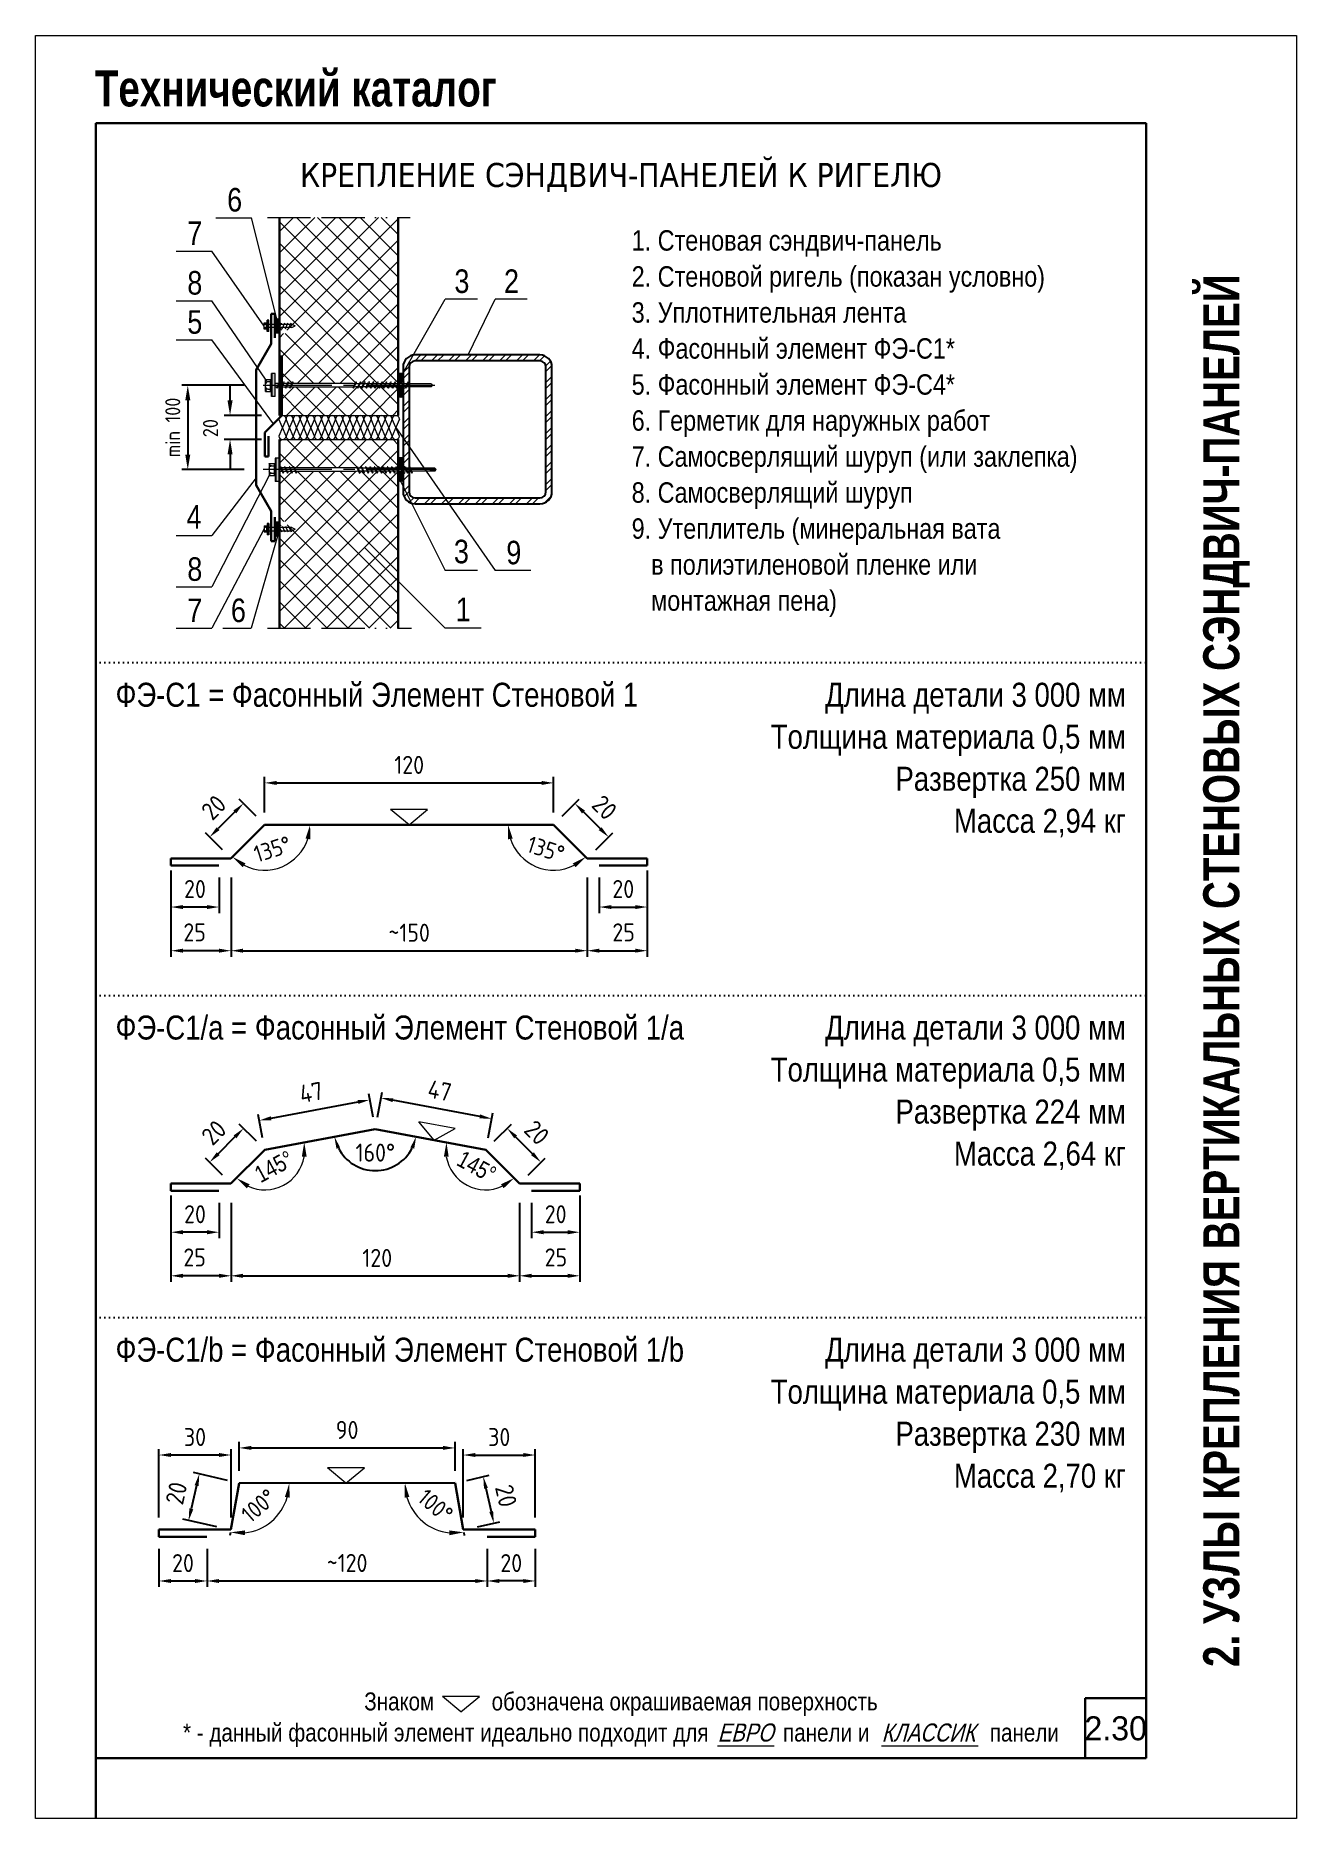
# Model space of a CAD drawing. Extents: x 5821 to 16321, y -13531 to 5774.
# Drawn here: x 15271 to 16321, y -166 to 1319 of the extents above; entities that cross this region are included whole.
import ezdxf
from ezdxf.enums import TextEntityAlignment as Align

# ---------------------------------------------------------------- set-up
doc = ezdxf.new("R2010")
doc.units = 0
doc.header["$LTSCALE"] = 3
for name, pattern in [('ACAD_ISO13W100', [36, 12, -3, 12, -3, 0, -3, 0, -3]), ('CENTER2', [28.575, 19.05, -3.175, 3.175, -3.175]), ('DOT2', [0.125, 0, -0.125])]:
    doc.linetypes.add(name, pattern=pattern)
doc.layers.get('0').update_dxf_attribs({"linetype": 'CONTINUOUS', "lineweight": 30})
doc.layers.get('DEFPOINTS').update_dxf_attribs({"linetype": 'CONTINUOUS'})
for name, color, linetype, lineweight in [('Logo', 1, 'CONTINUOUS', 9), ('new_fill', 8, 'CONTINUOUS', 13), ('RAZMER', 7, 'CONTINUOUS', 9), ('Нащельники', 1, 'CONTINUOUS', 30), ('Саморезы', 7, 'CONTINUOUS', 13)]:
    doc.layers.add(name, color=color, linetype=linetype, lineweight=lineweight)
doc.layers.add('Punktir', color=7, linetype='CONTINUOUS')
doc.layers.add('Прогон', color=7, linetype='CONTINUOUS')
doc.styles.add('LOGO', font='HATTEN.TTF')
doc.styles.add('ROMANS', font='romans.shx', dxfattribs={"width": 0.85})
doc.styles.get("Standard").update_dxf_attribs({"font": 'TAHOMA.TTF'})
doc.styles.add('style1', font='ARIALN.TTF')
doc.styles.add('style2', font='impact.TTF')
doc.styles.add('курсив', font='ARIAL.TTF', dxfattribs={"width": 0.8, "oblique": 15})
doc.dimstyles.new('2.5', dxfattribs={"dimscale": 5, "dimtxt": 3, "dimasz": 2, "dimexe": 1, "dimexo": 2, "dimgap": 0, "dimtad": 0, "dimdec": 0, "dimlfac": 0.5, "dimzin": 9, "dimdsep": 46, "dimtxsty": 'ROMANS', "dimcen": -3, "dimdle": 1, "dimclrd": 256, "dimclre": 256, "dimclrt": 256, "dimadec": 0, "dimazin": 0, "dimtfac": 1, "dimtdec": 0, "dimtofl": 0, "dimtmove": 2, "dimatfit": 3, "dimfxl": 0, "dimtvp": 1, "dimtolj": 1, "dimtzin": 9, "dimarcsym": 0})
doc.dimstyles.new('5', dxfattribs={"dimscale": 5, "dimtxt": 3, "dimasz": 2.5, "dimexe": 1, "dimexo": 3, "dimgap": 0, "dimtad": 0, "dimdec": 0, "dimzin": 9, "dimdsep": 46, "dimtxsty": 'ROMANS', "dimblk2": 'OBLIQUE', "dimcen": -3, "dimdle": 1.5, "dimclrd": 256, "dimclre": 256, "dimclrt": 256, "dimadec": 0, "dimazin": 0, "dimtfac": 1, "dimtdec": 0, "dimtofl": 0, "dimtmove": 2, "dimatfit": 3, "dimfxl": 0, "dimtvp": 1, "dimtolj": 1, "dimtzin": 9, "dimarcsym": 0})
doc.dimstyles.get("Standard").update_dxf_attribs({"dimscale": 0, "dimtxt": 3, "dimasz": 3, "dimexe": 2.5, "dimexo": 2.5, "dimgap": 1.5, "dimtad": 0, "dimdec": 0, "dimzin": 9, "dimdsep": 46, "dimtxsty": 'ROMANS', "dimcen": -3, "dimdle": 1.25, "dimadec": 0, "dimazin": 0, "dimtfac": 0.75, "dimtdec": 0, "dimtofl": 0, "dimtmove": 2, "dimatfit": 3, "dimfxl": 0, "dimtvp": 1.5, "dimtolj": 1, "dimtzin": 0, "dimarcsym": 0})
pattern_1 = [(45, (12944.359, -2801.747), (-7.071068, 7.071068), []), (45, (12944.359, -2796.747), (-7.071068, 7.071068), [])]

msp = doc.modelspace()

# ---------------------------------------------------------------- texts
msp.add_text('КРЕПЛЕНИЕ СЭНДВИЧ-ПАНЕЛЕЙ К РИГЕЛЮ', height=20).set_placement((15758.59, 1202.74), align=Align.MIDDLE_CENTER)
at = {"style": 'style1'}
for s, height, p in [('6', 19.61, (15430.58, 1172.25)), ('7', 19.61, (15397.4, 1144.43)), ('1. Стеновая сэндвич-панель', 17, (15767.5, 1139.68)), ('8', 19.61, (15397.4, 1103.05)), ('3', 19.61, (15619.86, 1104.42)), ('2', 19.61, (15661.16, 1104.42)), ('2. Стеновой ригель (показан условно)', 17, (15767.5, 1109.68)), ('5', 19.61, (15397.4, 1070.45)), ('3. Уплотнительная лента', 17, (15767.5, 1079.68)), ('4. Фасонный элемент ФЭ-С1*', 17, (15767.5, 1049.68)), ('5. Фасонный элемент ФЭ-С4*', 17, (15767.5, 1019.68)), ('6. Герметик для наружных работ', 17, (15767.5, 989.68)), ('7. Самосверлящий шуруп (или заклепка)', 17, (15767.5, 959.68)), ('8. Самосверлящий шуруп', 17, (15767.5, 929.68)), ('9. Утеплитель (минеральная вата ', 17, (15767.5, 899.68)), ('9', 19.61, (15663.09, 878.37)), ('8', 19.61, (15397.4, 864.61)), ('   в полиэтиленовой пленке или ', 17, (15767.5, 869.68)), ('7', 19.61, (15397.4, 830.26)), ('6', 19.61, (15433.72, 830.26)), ('   монтажная пена)', 17, (15767.5, 839.68)), ('ФЭ-С1 = Фасонный Элемент Стеновой 1', 20, (15337.63, 759.71)), ('ФЭ-С1/a = Фасонный Элемент Стеновой 1/a', 20, (15337.63, 482.51)), ('ФЭ-С1/b = Фасонный Элемент Стеновой 1/b', 20, (15337.63, 214.15))]:
    msp.add_text(s, height=height, dxfattribs=at).set_placement(p)
for s, p in [('4', (15403.02, 902.25)), ('3', (15625.69, 873.35)), ('1', (15627.21, 825.13))]:
    msp.add_text(s, height=19.61, dxfattribs=at).set_placement(p, align=Align.BOTTOM_CENTER)
for s, p in [('Длина детали 3 000 мм', (16179.09, 759.71)), ('Толщина материала 0,5 мм', (16179.09, 724.71)), ('Развертка 250 мм', (16179.09, 689.71)), ('Масса 2,94 кг', (16179.09, 654.71)), ('Длина детали 3 000 мм', (16179.09, 482.51)), ('Толщина материала 0,5 мм', (16179.09, 447.51)), ('Развертка 224 мм', (16179.09, 412.51)), ('Масса 2,64 кг', (16179.09, 377.51)), ('Длина детали 3 000 мм', (16179.09, 214.15)), ('Толщина материала 0,5 мм', (16179.09, 179.15)), ('Развертка 230 мм', (16179.09, 144.15)), ('Масса 2,70 кг', (16179.09, 109.15))]:
    msp.add_text(s, height=20, dxfattribs=at).set_placement(p, align=Align.RIGHT)
for s, p in [('Знаком          обозначена окрашиваемая поверхность', (15758.59, -76.33)), ('* - данный фасонный элемент идеально подходит для             панели и                     панели', (15758.59, -102.24))]:
    msp.add_text(s, height=15, dxfattribs=at).set_placement(p, align=Align.CENTER)
at = {"color": 1, "style": 'курсив', "oblique": 15, "width": 0.8}
for s, p in [('ЕВРО', (15862.41, -102.24)), ('КЛАССИК', (16014.7, -102.24))]:
    msp.add_text(s, height=15, dxfattribs=at).set_placement(p, align=Align.CENTER)
at = {"layer": 'new_fill', "style": 'style2'}
msp.add_text('Технический каталог', height=30, dxfattribs=at).set_placement((15320.3, 1259.81))
msp.add_text('2. УЗЛЫ КРЕПЛЕНИЯ ВЕРТИКАЛЬНЫХ СТЕНОВЫХ СЭНДВИЧ-ПАНЕЛЕЙ', height=30, rotation=90, dxfattribs=at).set_placement((16258.59, 539.83), align=Align.MIDDLE_CENTER)
at = {"layer": 'new_fill', "style": 'LOGO'}
msp.add_text('2.30', height=20, dxfattribs=at).set_placement((16170.64, -91.24), align=Align.MIDDLE_CENTER)

# ---------------------------------------------------------------- blocks, each defined once
blk = doc.blocks.new('саморез4')
at = {"layer": 'new_fill'}
blk.add_hatch(color=254, dxfattribs=at).paths.add_polyline_path([(-2.4, -9.4), (0, -9.4), (0, 9.8), (-2.4, 9.8)])
at = {"layer": 'Саморезы', "ltscale": 150}
for p, q in [((-7.9, 5), (-3.1, 5)), ((-7.9, -5), (-7.9, 5)), ((-5.9, 3.1), (-3.1, 3.1)), ((-3.8, -5), (-3.8, 5)), ((0, 9.8), (-3.1, 9.8)), ((-3.1, -9.4), (-3.1, 9.8)), ((-2.4, -9.4), (-2.4, 9.8)), ((0, -9.4), (0, 9.8)), ((64.9, 1.5), (0, 1.5)), ((1.3, -2.2), (3.4, 2.7)), ((1.9, -2.2), (4, 2.7)), ((3.7, 2.9), (3.4, 2.7)), ((3.7, 2.9), (4, 2.7)), ((4.9, -2.2), (7, 2.7)), ((5.5, -2.2), (7.6, 2.7)), ((7.3, 2.9), (7, 2.7)), ((7.3, 2.9), (7.6, 2.7)), ((8.6, -2.2), (10.7, 2.7)), ((9.2, -2.2), (11.3, 2.7)), ((11, 2.9), (10.7, 2.7)), ((11, 2.9), (11.3, 2.7)), ((12.2, -2.2), (14.3, 2.7)), ((12.8, -2.2), (14.9, 2.7)), ((14.6, 2.9), (14.3, 2.7)), ((14.6, 2.9), (14.9, 2.7)), ((64.9, -2.2), (67, 2.7)), ((65.6, -2.2), (67.7, 2.7)), ((67.3, 2.9), (67, 2.7)), ((130, 1.3), (67.1, 1.3)), ((67.3, 2.9), (67.7, 2.7)), ((68.6, -2.2), (70.7, 2.7)), ((69.2, -2.2), (71.3, 2.7)), ((71, 2.9), (70.7, 2.7)), ((71, 2.9), (71.3, 2.7)), ((72.2, -2.2), (74.3, 2.7)), ((72.8, -2.2), (74.9, 2.7)), ((74.6, 2.9), (74.3, 2.7)), ((74.6, 2.9), (74.9, 2.7)), ((75.8, -2.2), (77.9, 2.7)), ((76.4, -2.2), (78.5, 2.7)), ((78.2, 2.9), (77.9, 2.7)), ((78.2, 2.9), (78.5, 2.7)), ((79.5, -2.2), (81.5, 2.7)), ((80.1, -2.2), (82.2, 2.7)), ((81.9, 2.9), (81.5, 2.7)), ((81.9, 2.9), (82.2, 2.7)), ((83.1, -2.2), (85.2, 2.7)), ((83.7, -2.2), (85.8, 2.7)), ((85.5, 2.9), (85.2, 2.7)), ((85.5, 2.9), (85.8, 2.7)), ((86.7, -2.2), (88.8, 2.7)), ((87.3, -2.2), (89.4, 2.7)), ((89.1, 2.9), (88.8, 2.7)), ((89.1, 2.9), (89.4, 2.7)), ((90.3, -2.2), (92.4, 2.7)), ((90.9, -2.2), (93, 2.7)), ((92.7, 2.9), (92.4, 2.7)), ((92.7, 2.9), (93, 2.7)), ((94, -2.2), (96.1, 2.7)), ((94.6, -2.2), (96.7, 2.7)), ((96.4, 2.9), (96.1, 2.7)), ((96.4, 2.9), (96.7, 2.7)), ((97.6, -2.2), (99.7, 2.7)), ((98.2, -2.2), (100.3, 2.7)), ((100, 2.9), (99.7, 2.7)), ((100, 2.9), (100.3, 2.7)), ((101.2, -2.2), (103.3, 2.7)), ((101.8, -2.2), (103.9, 2.7)), ((103.6, 2.9), (103.3, 2.7)), ((103.6, 2.9), (103.9, 2.7)), ((104.8, -2.2), (106.9, 2.7)), ((105.5, -2.2), (107.6, 2.7)), ((107.2, 2.9), (106.9, 2.7)), ((107.2, 2.9), (107.6, 2.7)), ((108.5, -2.2), (110.6, 2.7)), ((109.1, -2.2), (111.2, 2.7)), ((110.9, 2.9), (110.6, 2.7)), ((110.9, 2.9), (111.2, 2.7)), ((130, 1.3), (131.2, 0)), ((-7.9, -5), (-3.1, -5)), ((-5.9, -3.1), (-3.1, -3.1)), ((0, -9.4), (-3.1, -9.4)), ((64.9, -1.5), (0, -1.5)), ((64.9, -1.5), (0, -1.5)), ((1.6, -2.4), (1.3, -2.2)), ((1.6, -2.4), (1.9, -2.2)), ((5.2, -2.4), (4.9, -2.2)), ((5.2, -2.4), (5.5, -2.2)), ((8.9, -2.4), (8.6, -2.2)), ((8.9, -2.4), (9.2, -2.2)), ((12.5, -2.4), (12.2, -2.2)), ((12.5, -2.4), (12.8, -2.2)), ((65.3, -2.4), (64.9, -2.2)), ((65.3, -2.4), (65.6, -2.2)), ((130, -1.3), (67.1, -1.3)), ((68.9, -2.4), (68.6, -2.2)), ((68.9, -2.4), (69.2, -2.2)), ((72.5, -2.4), (72.2, -2.2)), ((72.5, -2.4), (72.8, -2.2)), ((76.1, -2.4), (75.8, -2.2)), ((76.1, -2.4), (76.4, -2.2)), ((79.8, -2.4), (79.5, -2.2)), ((79.8, -2.4), (80.1, -2.2)), ((83.4, -2.4), (83.1, -2.2)), ((83.4, -2.4), (83.7, -2.2)), ((87, -2.4), (86.7, -2.2)), ((87, -2.4), (87.3, -2.2)), ((90.6, -2.4), (90.3, -2.2)), ((90.6, -2.4), (90.9, -2.2)), ((94.3, -2.4), (94, -2.2)), ((94.3, -2.4), (94.6, -2.2)), ((97.9, -2.4), (97.6, -2.2)), ((97.9, -2.4), (98.2, -2.2)), ((101.5, -2.4), (101.2, -2.2)), ((101.5, -2.4), (101.8, -2.2)), ((105.1, -2.4), (104.8, -2.2)), ((105.1, -2.4), (105.5, -2.2)), ((108.8, -2.4), (108.5, -2.2)), ((108.8, -2.4), (109.1, -2.2)), ((130, -1.3), (131.2, 0))]:
    blk.add_line(p, q, dxfattribs=at)
at = {"layer": 'Саморезы'}
for p, q in [((67.1, 1.3), (64.9, 1.5)), ((67.1, -1.3), (64.9, -1.5))]:
    blk.add_line(p, q, dxfattribs=at)
at = {"layer": 'Саморезы', "ltscale": 150}
for centre, radius, start, end in [((-5.9, 5.1), 2, 182.373, 269.9653), ((-5.9, 1.1), 2, 90.0347, 177.627), ((80.3, 1057.7), 1058.9, 271.592, 272.7554), ((-5.9, -1.1), 2, 182.373, 269.9653), ((-5.9, -5.1), 2, 90.0347, 177.627)]:
    blk.add_arc(centre, radius, start, end, dxfattribs=at)
blk = doc.blocks.new('саморез1')
at = {"layer": 'new_fill'}
blk.add_hatch(color=254, dxfattribs=at).paths.add_polyline_path([(-1.2, -4.8), (0, -4.8), (0, 4.8), (-1.2, 4.8)])
at = {"layer": 'Саморезы', "ltscale": 150}
for p, q in [((-3.9, 2.6), (-1.5, 2.6)), ((-3.9, 2.6), (-3.9, -2.4)), ((-2.9, 1.7), (-1.5, 1.7)), ((-1.9, 2.6), (-1.9, -2.4)), ((0, 4.8), (-1.5, 4.8)), ((-1.5, 4.8), (-1.5, -4.8)), ((-1.2, 4.8), (-1.2, -4.8)), ((0, 4.8), (0, -4.8)), ((19.2, 1.4), (0, 1.4)), ((8.4, 2.4), (10.5, -2.4)), ((11.1, 2.4), (13.2, -2.4)), ((13.8, 2.4), (15.9, -2.4)), ((16.4, 2.4), (18.5, -2.4)), ((19.2, 1.4), (21.8, 0)), ((19.2, -1.4), (21.8, 0)), ((-3.9, -2.4), (-1.5, -2.4)), ((-2.9, -1.4), (-1.5, -1.4)), ((0, -4.8), (-1.5, -4.8)), ((0, -1.4), (19.2, -1.4))]:
    blk.add_line(p, q, dxfattribs=at)
for centre, start, end in [((-2.9, 2.7), 182.373, 269.9653), ((-2.9, 0.7), 90.0347, 177.627), ((-2.9, -0.4), 182.373, 269.9653), ((-2.9, -2.4), 90.0347, 177.627)]:
    blk.add_arc(centre, 1, start, end, dxfattribs=at)
blk = doc.blocks.new('*D842')
at = {"layer": 'DEFPOINTS', "color": 0, "transparency": 16777216}
for p in [(15474.1, 1002.4), (15433, 982.4), (15474.1, 982.4)]:
    blk.add_point(p, dxfattribs=at)
at = {"layer": 'RAZMER', "lineweight": -2, "transparency": 16777216}
for p, q in [((15433, 1014.9), (15433, 1027.4)), ((15459.1, 1002.4), (15428, 1002.4)), ((15459.1, 982.4), (15428, 982.4)), ((15433, 969.9), (15433, 957.4))]:
    blk.add_line(p, q, dxfattribs=at)
at = {"layer": 'RAZMER', "transparency": 16777216}
for points in [[(15430.9, 1014.9), (15435.1, 1014.9), (15433, 1002.4)], [(15430.9, 969.9), (15435.1, 969.9), (15433, 982.4)]]:
    blk.add_solid(points, dxfattribs=at)
at = {"layer": 'RAZMER', "transparency": 16777216, "insert": (15416.7, 991.8), "char_height": 12.5, "attachment_point": 5, "rotation": 90, "style": 'ROMANS'}
blk.add_mtext('\\A1;20', dxfattribs=at)
blk = doc.blocks.new('_OBLIQUE')
at = {"color": 0, "linetype": 'ByBlock'}
blk.add_line((-0.5, -0.5), (0.5, 0.5), dxfattribs=at)
blk = doc.blocks.new('*D843')
at = {"layer": 'DEFPOINTS', "color": 0, "transparency": 16777216}
for p in [(15459.7, 1027.5), (15397.8, 957.3), (15459.7, 957.3)]:
    blk.add_point(p, dxfattribs=at)
at = {"layer": 'RAZMER', "lineweight": -2, "transparency": 16777216}
for p, q in [((15444.7, 1027.5), (15392.8, 1027.5)), ((15397.8, 1015), (15397.8, 969.8)), ((15444.7, 957.3), (15392.8, 957.3))]:
    blk.add_line(p, q, dxfattribs=at)
at = {"layer": 'RAZMER', "transparency": 16777216}
for points in [[(15395.7, 1015), (15399.9, 1015), (15397.8, 1027.5)], [(15395.7, 969.8), (15399.9, 969.8), (15397.8, 957.3)]]:
    blk.add_solid(points, dxfattribs=at)
at = {"layer": 'RAZMER', "transparency": 16777216, "insert": (15385.3, 992.4), "char_height": 12.5, "attachment_point": 5, "rotation": 90, "style": 'ROMANS'}
blk.add_mtext('\\A1;min 100', dxfattribs=at)
blk = doc.blocks.new('*D844')
at = {"layer": 'DEFPOINTS', "color": 0, "transparency": 16777216}
for p in [(15373.8, 68.3), (15413.8, 68.3), (15413.8, 31.5)]:
    blk.add_point(p, dxfattribs=at)
at = {"layer": 'RAZMER', "lineweight": -2, "transparency": 16777216}
for p, q in [((15373.8, 58.3), (15373.8, 26.5)), ((15413.8, 58.3), (15413.8, 26.5)), ((15383.8, 31.5), (15403.8, 31.5))]:
    blk.add_line(p, q, dxfattribs=at)
at = {"layer": 'RAZMER', "transparency": 16777216}
for points in [[(15383.8, 33.1), (15383.8, 29.8), (15373.8, 31.5)], [(15403.8, 33.1), (15403.8, 29.8), (15413.8, 31.5)]]:
    blk.add_solid(points, dxfattribs=at)
at = {"layer": 'RAZMER', "transparency": 16777216, "insert": (15393.8, 46.4), "char_height": 15, "attachment_point": 5, "style": 'ROMANS'}
blk.add_mtext('\\A1;20', dxfattribs=at)
blk = doc.blocks.new('*D845')
at = {"layer": 'DEFPOINTS', "color": 0, "transparency": 16777216}
for p in [(15620.4, 142.3), (15440.6, 113.1), (15620.4, 113.3)]:
    blk.add_point(p, dxfattribs=at)
at = {"layer": 'RAZMER', "lineweight": -2, "transparency": 16777216}
for p, q in [((15440.6, 123.1), (15440.6, 147.3)), ((15450.6, 142.3), (15610.4, 142.3)), ((15620.4, 123.3), (15620.4, 147.3))]:
    blk.add_line(p, q, dxfattribs=at)
at = {"layer": 'RAZMER', "transparency": 16777216}
for points in [[(15450.6, 144), (15450.6, 140.7), (15440.6, 142.3)], [(15610.4, 144), (15610.4, 140.7), (15620.4, 142.3)]]:
    blk.add_solid(points, dxfattribs=at)
at = {"layer": 'RAZMER', "transparency": 16777216, "insert": (15530.5, 157.3), "char_height": 15, "attachment_point": 5, "style": 'ROMANS'}
blk.add_mtext('\\A1;90', dxfattribs=at)
blk = doc.blocks.new('*D846')
at = {"layer": 'DEFPOINTS', "color": 0, "transparency": 16777216}
for p in [(15373.8, 136.4), (15373.8, 74.3), (15433.8, 74.3)]:
    blk.add_point(p, dxfattribs=at)
at = {"layer": 'RAZMER', "lineweight": -2, "transparency": 16777216}
for p, q in [((15373.8, 84.3), (15373.8, 141.4)), ((15423.8, 136.4), (15383.8, 136.4)), ((15433.8, 84.3), (15433.8, 141.4))]:
    blk.add_line(p, q, dxfattribs=at)
at = {"layer": 'RAZMER', "transparency": 16777216}
for points in [[(15383.8, 138.1), (15383.8, 134.8), (15373.8, 136.4)], [(15423.8, 138.1), (15423.8, 134.8), (15433.8, 136.4)]]:
    blk.add_solid(points, dxfattribs=at)
at = {"layer": 'RAZMER', "transparency": 16777216, "insert": (15403.8, 151.4), "char_height": 15, "attachment_point": 5, "style": 'ROMANS'}
blk.add_mtext('\\A1;30', dxfattribs=at)
blk = doc.blocks.new('*D847')
at = {"layer": 'DEFPOINTS', "color": 0, "transparency": 16777216}
for p in [(15440.6, 113.1), (15440.6, 113.1), (15585.7, 113.1), (15433.8, 74.3), (15457.1, 74.7)]:
    blk.add_point(p, dxfattribs=at)
at = {"layer": 'RAZMER', "color": 0, "lineweight": -2, "transparency": 16777216}
blk.add_line((15433.3, 71.8), (15432.9, 69.5), dxfattribs=at)
at = {"layer": 'RAZMER', "color": 0, "lineweight": 0, "transparency": 16777216}
blk.add_arc((15440.6, 113.1), 41.8, 276.5173, 343.4807, dxfattribs=at)
at = {"layer": 'RAZMER', "color": 0, "transparency": 16777216}
for points in [[(15478.7, 101.5), (15482.6, 100.9), (15482.4, 113.1)], [(15445.3, 69.6), (15445.4, 73.6), (15433.4, 72)]]:
    blk.add_solid(points, dxfattribs=at)
at = {"layer": 'RAZMER', "color": 0, "transparency": 16777216, "insert": (15456.9, 94.2), "char_height": 14, "attachment_point": 5, "rotation": 40.7614, "style": 'ROMANS'}
blk.add_mtext('\\A1;100°', dxfattribs=at)
blk = doc.blocks.new('*D848')
at = {"layer": 'DEFPOINTS', "color": 0, "transparency": 16777216}
for p in [(15440.6, 113.1), (15398.5, 81.8), (15431.8, 74.3)]:
    blk.add_point(p, dxfattribs=at)
at = {"layer": 'RAZMER', "lineweight": -2, "transparency": 16777216}
for p, q in [((15430.9, 115.3), (15402.5, 121.8)), ((15405.1, 110.9), (15400.7, 91.6)), ((15422, 76.5), (15393.6, 83))]:
    blk.add_line(p, q, dxfattribs=at)
at = {"layer": 'RAZMER', "transparency": 16777216}
for points in [[(15403.5, 111.3), (15406.8, 110.6), (15407.4, 120.7)], [(15399.1, 92), (15402.4, 91.2), (15398.5, 81.8)]]:
    blk.add_solid(points, dxfattribs=at)
at = {"layer": 'RAZMER', "transparency": 16777216, "insert": (15388.3, 104.6), "char_height": 15, "attachment_point": 5, "rotation": 77.1649, "style": 'ROMANS'}
blk.add_mtext('\\A1;20', dxfattribs=at)
blk = doc.blocks.new('*D849')
at = {"layer": 'DEFPOINTS', "color": 0, "transparency": 16777216}
for p in [(15413.8, 68.3), (15647.2, 68.3), (15647.2, 31.5)]:
    blk.add_point(p, dxfattribs=at)
at = {"layer": 'RAZMER', "lineweight": -2, "transparency": 16777216}
for p, q in [((15413.8, 58.3), (15413.8, 26.5)), ((15647.2, 58.3), (15647.2, 26.5)), ((15423.8, 31.5), (15637.2, 31.5))]:
    blk.add_line(p, q, dxfattribs=at)
at = {"layer": 'RAZMER', "transparency": 16777216}
for points in [[(15423.8, 33.1), (15423.8, 29.8), (15413.8, 31.5)], [(15637.2, 33.1), (15637.2, 29.8), (15647.2, 31.5)]]:
    blk.add_solid(points, dxfattribs=at)
at = {"layer": 'RAZMER', "transparency": 16777216, "insert": (15530.5, 46.5), "char_height": 15, "attachment_point": 5, "style": 'ROMANS'}
blk.add_mtext('\\A1;~120', dxfattribs=at)
blk = doc.blocks.new('*D850')
at = {"layer": 'DEFPOINTS', "color": 0, "transparency": 16777216}
for p in [(15647.2, 68.3), (15687.2, 68.3), (15647.2, 31.5)]:
    blk.add_point(p, dxfattribs=at)
at = {"layer": 'RAZMER', "lineweight": -2, "transparency": 16777216}
for p, q in [((15647.2, 58.3), (15647.2, 26.5)), ((15687.2, 58.3), (15687.2, 26.5)), ((15677.2, 31.5), (15657.2, 31.5))]:
    blk.add_line(p, q, dxfattribs=at)
at = {"layer": 'RAZMER', "transparency": 16777216}
for points in [[(15657.2, 33.1), (15657.2, 29.8), (15647.2, 31.5)], [(15677.2, 33.1), (15677.2, 29.8), (15687.2, 31.5)]]:
    blk.add_solid(points, dxfattribs=at)
at = {"layer": 'RAZMER', "transparency": 16777216, "insert": (15667.2, 46.4), "char_height": 15, "attachment_point": 5, "style": 'ROMANS'}
blk.add_mtext('\\A1;20', dxfattribs=at)
blk = doc.blocks.new('*D851')
at = {"layer": 'DEFPOINTS', "color": 0, "transparency": 16777216}
for p in [(15687.2, 136.4), (15627.2, 74.3), (15687.2, 74.3)]:
    blk.add_point(p, dxfattribs=at)
at = {"layer": 'RAZMER', "lineweight": -2, "transparency": 16777216}
for p, q in [((15627.2, 84.3), (15627.2, 141.4)), ((15637.2, 136.4), (15677.2, 136.4)), ((15687.2, 84.3), (15687.2, 141.4))]:
    blk.add_line(p, q, dxfattribs=at)
at = {"layer": 'RAZMER', "transparency": 16777216}
for points in [[(15637.2, 138.1), (15637.2, 134.8), (15627.2, 136.4)], [(15677.2, 138.1), (15677.2, 134.8), (15687.2, 136.4)]]:
    blk.add_solid(points, dxfattribs=at)
at = {"layer": 'RAZMER', "transparency": 16777216, "insert": (15657.2, 151.4), "char_height": 15, "attachment_point": 5, "style": 'ROMANS'}
blk.add_mtext('\\A1;30', dxfattribs=at)
blk = doc.blocks.new('*D852')
at = {"layer": 'DEFPOINTS', "color": 0, "transparency": 16777216}
for p in [(15475.3, 113.1), (15620.4, 113.1), (15620.4, 113.1), (15603.8, 74.7), (15627.2, 74.3)]:
    blk.add_point(p, dxfattribs=at)
at = {"layer": 'RAZMER', "color": 0, "lineweight": -2, "transparency": 16777216}
blk.add_line((15627.7, 71.8), (15628.1, 69.5), dxfattribs=at)
at = {"layer": 'RAZMER', "color": 0, "lineweight": 0, "transparency": 16777216}
blk.add_arc((15620.4, 113.1), 41.8, 196.5193, 263.4827, dxfattribs=at)
at = {"layer": 'RAZMER', "color": 0, "transparency": 16777216}
for points in [[(15578.4, 100.9), (15582.3, 101.5), (15578.6, 113.1)], [(15615.6, 73.6), (15615.7, 69.6), (15627.6, 72)]]:
    blk.add_solid(points, dxfattribs=at)
at = {"layer": 'RAZMER', "color": 0, "transparency": 16777216, "insert": (15604.1, 94.2), "char_height": 14, "attachment_point": 5, "rotation": 319.2386, "style": 'ROMANS'}
blk.add_mtext('\\A1;100°', dxfattribs=at)
blk = doc.blocks.new('*D853')
at = {"layer": 'DEFPOINTS', "color": 0, "transparency": 16777216}
for p in [(15620.4, 113.1), (15629.2, 74.3), (15652.7, 79.6)]:
    blk.add_point(p, dxfattribs=at)
at = {"layer": 'RAZMER', "lineweight": -2, "transparency": 16777216}
for p, q in [((15630.1, 115.3), (15648.8, 119.6)), ((15646.1, 108.7), (15650.5, 89.4)), ((15639, 76.5), (15657.6, 80.7))]:
    blk.add_line(p, q, dxfattribs=at)
at = {"layer": 'RAZMER', "transparency": 16777216}
for points in [[(15647.7, 109.1), (15644.5, 108.3), (15643.9, 118.5)], [(15652.1, 89.7), (15648.9, 89), (15652.7, 79.6)]]:
    blk.add_solid(points, dxfattribs=at)
at = {"layer": 'RAZMER', "transparency": 16777216, "insert": (15662.9, 102.4), "char_height": 15, "attachment_point": 5, "rotation": 282.8351, "style": 'ROMANS'}
blk.add_mtext('\\A1;20', dxfattribs=at)
blk = doc.blocks.new('*D854')
at = {"layer": 'DEFPOINTS', "color": 0, "transparency": 16777216}
for p in [(15461.9, 390.7), (15416, 380.3), (15433.8, 362.6)]:
    blk.add_point(p, dxfattribs=at)
at = {"layer": 'RAZMER', "lineweight": -2, "transparency": 16777216}
for p, q in [((15437.1, 401.4), (15423.1, 387.4)), ((15454.9, 397.8), (15440.6, 412)), ((15426.7, 369.6), (15412.5, 383.8))]:
    blk.add_line(p, q, dxfattribs=at)
at = {"layer": 'RAZMER', "transparency": 16777216}
for points in [[(15435.9, 402.6), (15438.3, 400.2), (15444.2, 408.5)], [(15421.9, 388.6), (15424.3, 386.2), (15416, 380.3)]]:
    blk.add_solid(points, dxfattribs=at)
at = {"layer": 'RAZMER', "transparency": 16777216, "insert": (15419.5, 405), "char_height": 15, "attachment_point": 5, "rotation": 45, "style": 'ROMANS'}
blk.add_mtext('\\A1;20', dxfattribs=at)
blk = doc.blocks.new('*D855')
at = {"layer": 'DEFPOINTS', "color": 0, "transparency": 16777216}
for p in [(15554, 407.9), (15461.9, 390.7), (15461.9, 390.7), (15440.8, 369.6), (15464, 357.4)]:
    blk.add_point(p, dxfattribs=at)
at = {"layer": 'RAZMER', "color": 0, "lineweight": -2, "transparency": 16777216}
blk.add_line((15439.1, 367.9), (15436.5, 365.3), dxfattribs=at)
at = {"layer": 'RAZMER', "color": 0, "lineweight": 0, "transparency": 16777216}
blk.add_arc((15461.9, 390.7), 33.4, 245.6972, 349.8885, dxfattribs=at)
at = {"layer": 'RAZMER', "color": 0, "transparency": 16777216}
for points in [[(15492.8, 384.9), (15496.8, 384.9), (15494.8, 396.9)], [(15447, 358.6), (15449.3, 361.9), (15438.3, 367.1)]]:
    blk.add_solid(points, dxfattribs=at)
at = {"layer": 'RAZMER', "color": 0, "transparency": 16777216, "insert": (15469.6, 376.6), "char_height": 14, "attachment_point": 5, "rotation": 28.4747, "style": 'ROMANS'}
blk.add_mtext('\\A1;{\\ftxt|b0|i0|c204|p0;145\\ftxt|b0|i0|c0|p0;°}', dxfattribs=at)
blk = doc.blocks.new('*D856')
at = {"layer": 'DEFPOINTS', "color": 0, "transparency": 16777216}
for p in [(15461.8, 661.5), (15416, 651.2), (15433.8, 633.4)]:
    blk.add_point(p, dxfattribs=at)
at = {"layer": 'RAZMER', "lineweight": -2, "transparency": 16777216}
for p, q in [((15437, 672.1), (15423.1, 658.2)), ((15454.7, 668.5), (15440.5, 682.7)), ((15426.7, 640.5), (15412.5, 654.7))]:
    blk.add_line(p, q, dxfattribs=at)
at = {"layer": 'RAZMER', "transparency": 16777216}
for points in [[(15435.8, 673.3), (15438.2, 670.9), (15444.1, 679.2)], [(15421.9, 659.4), (15424.3, 657), (15416, 651.2)]]:
    blk.add_solid(points, dxfattribs=at)
at = {"layer": 'RAZMER', "transparency": 16777216, "insert": (15419.4, 675.8), "char_height": 15, "attachment_point": 5, "rotation": 45, "style": 'ROMANS'}
blk.add_mtext('\\A1;20', dxfattribs=at)
blk = doc.blocks.new('*D857')
at = {"layer": 'DEFPOINTS', "color": 0, "transparency": 16777216}
for p in [(15383.8, 633.4), (15433.8, 627.4), (15383.8, 556.5)]:
    blk.add_point(p, dxfattribs=at)
at = {"layer": 'RAZMER', "lineweight": -2, "transparency": 16777216}
for p, q in [((15383.8, 623.4), (15383.8, 551.5)), ((15433.8, 617.4), (15433.8, 551.5)), ((15423.8, 556.5), (15393.8, 556.5))]:
    blk.add_line(p, q, dxfattribs=at)
at = {"layer": 'RAZMER', "transparency": 16777216}
for points in [[(15393.8, 558.2), (15393.8, 554.9), (15383.8, 556.5)], [(15423.8, 558.2), (15423.8, 554.9), (15433.8, 556.5)]]:
    blk.add_solid(points, dxfattribs=at)
at = {"layer": 'RAZMER', "transparency": 16777216, "insert": (15403.5, 571.8), "char_height": 15, "attachment_point": 5, "style": 'ROMANS'}
blk.add_mtext('\\A1;25', dxfattribs=at)
blk = doc.blocks.new('*D858')
at = {"layer": 'DEFPOINTS', "color": 0, "transparency": 16777216}
for p in [(15525.8, 661.5), (15682.5, 661.5), (15702.5, 661.5), (15675.7, 634.6), (15730.5, 633.4)]:
    blk.add_point(p, dxfattribs=at)
at = {"layer": 'RAZMER', "color": 0, "lineweight": 0, "transparency": 16777216}
blk.add_arc((15702.5, 661.5), 37.9, 198.2006, 296.7994, dxfattribs=at)
at = {"layer": 'RAZMER', "color": 0, "transparency": 16777216}
for points in [[(15664.5, 649.3), (15668.4, 649.9), (15664.6, 661.5)], [(15718.4, 629.2), (15720.8, 626), (15729.3, 634.6)]]:
    blk.add_solid(points, dxfattribs=at)
at = {"layer": 'RAZMER', "color": 0, "transparency": 16777216, "insert": (15696, 641.1), "char_height": 14, "attachment_point": 5, "rotation": 342.3112, "style": 'ROMANS'}
blk.add_mtext('\\A1;135°', dxfattribs=at)
blk = doc.blocks.new('*D859')
at = {"layer": 'DEFPOINTS', "color": 0, "transparency": 16777216}
for p in [(15702.5, 696.3), (15461.8, 661.5), (15702.5, 661.5)]:
    blk.add_point(p, dxfattribs=at)
at = {"layer": 'RAZMER', "lineweight": -2, "transparency": 16777216}
for p, q in [((15461.8, 671.5), (15461.8, 701.3)), ((15702.5, 671.5), (15702.5, 701.3)), ((15471.8, 696.3), (15692.5, 696.3))]:
    blk.add_line(p, q, dxfattribs=at)
at = {"layer": 'RAZMER', "transparency": 16777216}
for points in [[(15471.8, 697.9), (15471.8, 694.6), (15461.8, 696.3)], [(15692.5, 697.9), (15692.5, 694.6), (15702.5, 696.3)]]:
    blk.add_solid(points, dxfattribs=at)
at = {"layer": 'RAZMER', "transparency": 16777216, "insert": (15582.2, 711.3), "char_height": 15, "attachment_point": 5, "style": 'ROMANS'}
blk.add_mtext('\\A1;120', dxfattribs=at)
blk = doc.blocks.new('*D860')
at = {"layer": 'DEFPOINTS', "color": 0, "transparency": 16777216}
for p in [(15702.5, 661.5), (15748.3, 651.2), (15730.5, 633.4)]:
    blk.add_point(p, dxfattribs=at)
at = {"layer": 'RAZMER', "lineweight": -2, "transparency": 16777216}
for p, q in [((15709.6, 668.5), (15723.8, 682.7)), ((15727.3, 672.1), (15741.2, 658.2)), ((15737.6, 640.5), (15751.8, 654.7))]:
    blk.add_line(p, q, dxfattribs=at)
at = {"layer": 'RAZMER', "transparency": 16777216}
for points in [[(15728.5, 673.3), (15726.1, 670.9), (15720.2, 679.2)], [(15742.4, 659.4), (15740, 657), (15748.3, 651.2)]]:
    blk.add_solid(points, dxfattribs=at)
at = {"layer": 'RAZMER', "transparency": 16777216, "insert": (15744.9, 675.8), "char_height": 15, "attachment_point": 5, "rotation": 315, "style": 'ROMANS'}
blk.add_mtext('\\A1;20', dxfattribs=at)
blk = doc.blocks.new('*D861')
at = {"layer": 'DEFPOINTS', "color": 0, "transparency": 16777216}
for p in [(15558.8, 433.8), (15554, 407.9), (15646, 390.7)]:
    blk.add_point(p, dxfattribs=at)
at = {"layer": 'RAZMER', "lineweight": -2, "transparency": 16777216}
for p, q in [((15555.8, 417.8), (15559.7, 438.7)), ((15641, 418.5), (15568.6, 432)), ((15647.9, 400.6), (15651.8, 421.5))]:
    blk.add_line(p, q, dxfattribs=at)
at = {"layer": 'RAZMER', "transparency": 16777216}
for points in [[(15569, 433.6), (15568.3, 430.4), (15558.8, 433.8)], [(15641.3, 420.1), (15640.7, 416.8), (15650.9, 416.6)]]:
    blk.add_solid(points, dxfattribs=at)
at = {"layer": 'RAZMER', "transparency": 16777216, "insert": (15607.6, 440), "char_height": 15, "attachment_point": 5, "rotation": 349.4143, "style": 'ROMANS'}
blk.add_mtext('\\A1;47', dxfattribs=at)
blk = doc.blocks.new('*D862')
at = {"layer": 'DEFPOINTS', "color": 0, "transparency": 16777216}
for p in [(15554, 407.9), (15554, 407.9), (15461.9, 390.7), (15651.9, 389.6), (15538.5, 376.9)]:
    blk.add_point(p, dxfattribs=at)
at = {"layer": 'RAZMER', "lineweight": -2, "transparency": 16777216}
blk.add_arc((15554, 407.9), 34.6, 207.1824, 332.8176, dxfattribs=at)
at = {"layer": 'RAZMER', "transparency": 16777216}
for points in [[(15521.6, 391.6), (15524.7, 392.6), (15519.9, 401.6)], [(15583.2, 392.6), (15586.4, 391.6), (15588, 401.6)]]:
    blk.add_solid(points, dxfattribs=at)
at = {"layer": 'RAZMER', "transparency": 16777216, "insert": (15554, 388.3), "char_height": 15, "attachment_point": 5, "style": 'ROMANS'}
blk.add_mtext('\\A1;160°', dxfattribs=at)
blk = doc.blocks.new('*D863')
at = {"layer": 'DEFPOINTS', "color": 0, "transparency": 16777216}
for p in [(15433.8, 356.6), (15674.2, 356.6), (15674.2, 285.7)]:
    blk.add_point(p, dxfattribs=at)
at = {"layer": 'RAZMER', "lineweight": -2, "transparency": 16777216}
for p, q in [((15433.8, 346.6), (15433.8, 280.7)), ((15674.2, 346.6), (15674.2, 280.7)), ((15443.8, 285.7), (15664.2, 285.7))]:
    blk.add_line(p, q, dxfattribs=at)
at = {"layer": 'RAZMER', "transparency": 16777216}
for points in [[(15443.8, 287.4), (15443.8, 284), (15433.8, 285.7)], [(15664.2, 287.4), (15664.2, 284), (15674.2, 285.7)]]:
    blk.add_solid(points, dxfattribs=at)
at = {"layer": 'RAZMER', "transparency": 16777216, "insert": (15555.6, 300.6), "char_height": 15, "attachment_point": 5, "style": 'ROMANS'}
blk.add_mtext('\\A1;120', dxfattribs=at)
blk = doc.blocks.new('*D864')
at = {"layer": 'DEFPOINTS', "color": 0, "transparency": 16777216}
for p in [(15433.8, 627.4), (15730.5, 627.4), (15730.5, 556.5)]:
    blk.add_point(p, dxfattribs=at)
at = {"layer": 'RAZMER', "lineweight": -2, "transparency": 16777216}
for p, q in [((15433.8, 617.4), (15433.8, 551.5)), ((15730.5, 617.4), (15730.5, 551.5)), ((15443.8, 556.5), (15720.5, 556.5))]:
    blk.add_line(p, q, dxfattribs=at)
at = {"layer": 'RAZMER', "transparency": 16777216}
for points in [[(15443.8, 558.2), (15443.8, 554.9), (15433.8, 556.5)], [(15720.5, 558.2), (15720.5, 554.9), (15730.5, 556.5)]]:
    blk.add_solid(points, dxfattribs=at)
at = {"layer": 'RAZMER', "transparency": 16777216, "insert": (15582.2, 571.5), "char_height": 15, "attachment_point": 5, "style": 'ROMANS'}
blk.add_mtext('\\A1;~150', dxfattribs=at)
blk = doc.blocks.new('*D865')
at = {"layer": 'DEFPOINTS', "color": 0, "transparency": 16777216}
for p in [(15549.4, 432.3), (15554, 407.9), (15461.9, 390.7)]:
    blk.add_point(p, dxfattribs=at)
at = {"layer": 'RAZMER', "lineweight": -2, "transparency": 16777216}
for p, q in [((15552.1, 417.8), (15548.5, 437.2)), ((15460.1, 400.6), (15456.4, 420)), ((15467.2, 417), (15539.6, 430.5))]:
    blk.add_line(p, q, dxfattribs=at)
at = {"layer": 'RAZMER', "transparency": 16777216}
for points in [[(15539.3, 432.1), (15539.9, 428.9), (15549.4, 432.3)], [(15466.9, 418.6), (15467.5, 415.3), (15457.4, 415.1)]]:
    blk.add_solid(points, dxfattribs=at)
at = {"layer": 'RAZMER', "transparency": 16777216, "insert": (15500.6, 438.5), "char_height": 15, "attachment_point": 5, "rotation": 10.5857, "style": 'ROMANS'}
blk.add_mtext('\\A1;47', dxfattribs=at)
blk = doc.blocks.new('*D866')
at = {"layer": 'DEFPOINTS', "color": 0, "transparency": 16777216}
for p in [(15646, 390.7), (15691.9, 380.3), (15674.2, 362.6)]:
    blk.add_point(p, dxfattribs=at)
at = {"layer": 'RAZMER', "lineweight": -2, "transparency": 16777216}
for p, q in [((15653.1, 397.8), (15667.3, 412)), ((15670.8, 401.4), (15684.9, 387.4)), ((15681.3, 369.6), (15695.5, 383.8))]:
    blk.add_line(p, q, dxfattribs=at)
at = {"layer": 'RAZMER', "transparency": 16777216}
for points in [[(15672, 402.6), (15669.7, 400.2), (15663.8, 408.5)], [(15686, 388.6), (15683.7, 386.2), (15691.9, 380.3)]]:
    blk.add_solid(points, dxfattribs=at)
at = {"layer": 'RAZMER', "transparency": 16777216, "insert": (15688.5, 405), "char_height": 15, "attachment_point": 5, "rotation": 315, "style": 'ROMANS'}
blk.add_mtext('\\A1;20', dxfattribs=at)
blk = doc.blocks.new('*D867')
at = {"layer": 'DEFPOINTS', "color": 0, "transparency": 16777216}
for p in [(15554, 407.9), (15646, 390.7), (15646, 390.7), (15644, 357.4), (15667.1, 369.6)]:
    blk.add_point(p, dxfattribs=at)
at = {"layer": 'RAZMER', "color": 0, "lineweight": -2, "transparency": 16777216}
blk.add_line((15668.9, 367.9), (15671.4, 365.3), dxfattribs=at)
at = {"layer": 'RAZMER', "color": 0, "lineweight": 0, "transparency": 16777216}
blk.add_arc((15646, 390.7), 33.4, 190.1115, 294.3028, dxfattribs=at)
at = {"layer": 'RAZMER', "color": 0, "transparency": 16777216}
for points in [[(15611.1, 384.9), (15615.1, 384.9), (15613.2, 396.9)], [(15658.6, 361.9), (15660.9, 358.6), (15669.6, 367.1)]]:
    blk.add_solid(points, dxfattribs=at)
at = {"layer": 'RAZMER', "color": 0, "transparency": 16777216, "insert": (15638.4, 376.6), "char_height": 14, "attachment_point": 5, "rotation": 331.5253, "style": 'ROMANS'}
blk.add_mtext('\\A1;{\\ftxt|b0|i0|c204|p0;145\\ftxt|b0|i0|c0|p0;°}', dxfattribs=at)
blk = doc.blocks.new('*D868')
at = {"layer": 'DEFPOINTS', "color": 0, "transparency": 16777216}
for p in [(15383.8, 627.4), (15423.8, 627.4), (15383.8, 592.9)]:
    blk.add_point(p, dxfattribs=at)
at = {"layer": 'RAZMER', "lineweight": -2, "transparency": 16777216}
for p, q in [((15383.8, 617.4), (15383.8, 587.9)), ((15423.8, 617.4), (15423.8, 587.9)), ((15413.8, 592.9), (15393.8, 592.9))]:
    blk.add_line(p, q, dxfattribs=at)
at = {"layer": 'RAZMER', "transparency": 16777216}
for points in [[(15393.8, 594.5), (15393.8, 591.2), (15383.8, 592.9)], [(15413.8, 594.5), (15413.8, 591.2), (15423.8, 592.9)]]:
    blk.add_solid(points, dxfattribs=at)
at = {"layer": 'RAZMER', "transparency": 16777216, "insert": (15403.8, 607.9), "char_height": 15, "attachment_point": 5, "style": 'ROMANS'}
blk.add_mtext('\\A1;20', dxfattribs=at)
blk = doc.blocks.new('*D869')
at = {"layer": 'DEFPOINTS', "color": 0, "transparency": 16777216}
for p in [(15730.5, 627.4), (15780.5, 633.4), (15780.5, 556.5)]:
    blk.add_point(p, dxfattribs=at)
at = {"layer": 'RAZMER', "lineweight": -2, "transparency": 16777216}
for p, q in [((15730.5, 617.4), (15730.5, 551.5)), ((15780.5, 623.4), (15780.5, 551.5)), ((15740.5, 556.5), (15770.5, 556.5))]:
    blk.add_line(p, q, dxfattribs=at)
at = {"layer": 'RAZMER', "transparency": 16777216}
for points in [[(15740.5, 558.2), (15740.5, 554.9), (15730.5, 556.5)], [(15770.5, 558.2), (15770.5, 554.9), (15780.5, 556.5)]]:
    blk.add_solid(points, dxfattribs=at)
at = {"layer": 'RAZMER', "transparency": 16777216, "insert": (15760.8, 571.8), "char_height": 15, "attachment_point": 5, "style": 'ROMANS'}
blk.add_mtext('\\A1;25', dxfattribs=at)
blk = doc.blocks.new('*D870')
at = {"layer": 'DEFPOINTS', "color": 0, "transparency": 16777216}
for p in [(15740.5, 627.4), (15780.5, 627.4), (15780.5, 592.9)]:
    blk.add_point(p, dxfattribs=at)
at = {"layer": 'RAZMER', "lineweight": -2, "transparency": 16777216}
for p, q in [((15740.5, 617.4), (15740.5, 587.9)), ((15780.5, 617.4), (15780.5, 587.9)), ((15750.5, 592.9), (15770.5, 592.9))]:
    blk.add_line(p, q, dxfattribs=at)
at = {"layer": 'RAZMER', "transparency": 16777216}
for points in [[(15750.5, 594.5), (15750.5, 591.2), (15740.5, 592.9)], [(15770.5, 594.5), (15770.5, 591.2), (15780.5, 592.9)]]:
    blk.add_solid(points, dxfattribs=at)
at = {"layer": 'RAZMER', "transparency": 16777216, "insert": (15760.5, 607.9), "char_height": 15, "attachment_point": 5, "style": 'ROMANS'}
blk.add_mtext('\\A1;20', dxfattribs=at)
blk = doc.blocks.new('*D871')
at = {"layer": 'DEFPOINTS', "color": 0, "transparency": 16777216}
for p in [(15461.8, 661.5), (15481.8, 661.5), (15638.5, 661.5), (15433.8, 633.4), (15488.6, 634.6)]:
    blk.add_point(p, dxfattribs=at)
at = {"layer": 'RAZMER', "color": 0, "lineweight": 0, "transparency": 16777216}
blk.add_arc((15461.8, 661.5), 37.9, 243.2006, 341.7994, dxfattribs=at)
at = {"layer": 'RAZMER', "color": 0, "transparency": 16777216}
for points in [[(15495.9, 649.9), (15499.8, 649.3), (15499.7, 661.5)], [(15443.5, 626), (15445.9, 629.2), (15435, 634.6)]]:
    blk.add_solid(points, dxfattribs=at)
at = {"layer": 'RAZMER', "color": 0, "transparency": 16777216, "insert": (15468.3, 641.1), "char_height": 14, "attachment_point": 5, "rotation": 17.6888, "style": 'ROMANS'}
blk.add_mtext('\\A1;135°', dxfattribs=at)
blk = doc.blocks.new('*D872')
at = {"layer": 'DEFPOINTS', "color": 0, "transparency": 16777216}
for p in [(15674.2, 356.6), (15724.2, 362.6), (15724.2, 285.7)]:
    blk.add_point(p, dxfattribs=at)
at = {"layer": 'RAZMER', "lineweight": -2, "transparency": 16777216}
for p, q in [((15674.2, 346.6), (15674.2, 280.7)), ((15724.2, 352.6), (15724.2, 280.7)), ((15684.2, 285.7), (15714.2, 285.7))]:
    blk.add_line(p, q, dxfattribs=at)
at = {"layer": 'RAZMER', "transparency": 16777216}
for points in [[(15684.2, 287.4), (15684.2, 284), (15674.2, 285.7)], [(15714.2, 287.4), (15714.2, 284), (15724.2, 285.7)]]:
    blk.add_solid(points, dxfattribs=at)
at = {"layer": 'RAZMER', "transparency": 16777216, "insert": (15704.4, 301), "char_height": 15, "attachment_point": 5, "style": 'ROMANS'}
blk.add_mtext('\\A1;25', dxfattribs=at)
blk = doc.blocks.new('*D873')
at = {"layer": 'DEFPOINTS', "color": 0, "transparency": 16777216}
for p in [(15684.2, 356.6), (15724.2, 356.6), (15724.2, 322)]:
    blk.add_point(p, dxfattribs=at)
at = {"layer": 'RAZMER', "lineweight": -2, "transparency": 16777216}
for p, q in [((15684.2, 346.6), (15684.2, 317)), ((15724.2, 346.6), (15724.2, 317)), ((15694.2, 322), (15714.2, 322))]:
    blk.add_line(p, q, dxfattribs=at)
at = {"layer": 'RAZMER', "transparency": 16777216}
for points in [[(15694.2, 323.7), (15694.2, 320.3), (15684.2, 322)], [(15714.2, 323.7), (15714.2, 320.3), (15724.2, 322)]]:
    blk.add_solid(points, dxfattribs=at)
at = {"layer": 'RAZMER', "transparency": 16777216, "insert": (15704.2, 337), "char_height": 15, "attachment_point": 5, "style": 'ROMANS'}
blk.add_mtext('\\A1;20', dxfattribs=at)
blk = doc.blocks.new('*D874')
at = {"layer": 'DEFPOINTS', "color": 0, "transparency": 16777216}
for p in [(15383.8, 362.6), (15433.8, 356.6), (15383.8, 285.7)]:
    blk.add_point(p, dxfattribs=at)
at = {"layer": 'RAZMER', "lineweight": -2, "transparency": 16777216}
for p, q in [((15383.8, 352.6), (15383.8, 280.7)), ((15433.8, 346.6), (15433.8, 280.7)), ((15423.8, 285.7), (15393.8, 285.7))]:
    blk.add_line(p, q, dxfattribs=at)
at = {"layer": 'RAZMER', "transparency": 16777216}
for points in [[(15393.8, 287.4), (15393.8, 284), (15383.8, 285.7)], [(15423.8, 287.4), (15423.8, 284), (15433.8, 285.7)]]:
    blk.add_solid(points, dxfattribs=at)
at = {"layer": 'RAZMER', "transparency": 16777216, "insert": (15403.5, 301), "char_height": 15, "attachment_point": 5, "style": 'ROMANS'}
blk.add_mtext('\\A1;25', dxfattribs=at)
blk = doc.blocks.new('*D875')
at = {"layer": 'DEFPOINTS', "color": 0, "transparency": 16777216}
for p in [(15383.8, 356.6), (15423.8, 356.6), (15383.8, 322)]:
    blk.add_point(p, dxfattribs=at)
at = {"layer": 'RAZMER', "lineweight": -2, "transparency": 16777216}
for p, q in [((15383.8, 346.6), (15383.8, 317)), ((15423.8, 346.6), (15423.8, 317)), ((15413.8, 322), (15393.8, 322))]:
    blk.add_line(p, q, dxfattribs=at)
at = {"layer": 'RAZMER', "transparency": 16777216}
for points in [[(15393.8, 323.7), (15393.8, 320.3), (15383.8, 322)], [(15413.8, 323.7), (15413.8, 320.3), (15423.8, 322)]]:
    blk.add_solid(points, dxfattribs=at)
at = {"layer": 'RAZMER', "transparency": 16777216, "insert": (15403.8, 337), "char_height": 15, "attachment_point": 5, "style": 'ROMANS'}
blk.add_mtext('\\A1;20', dxfattribs=at)

# ---------------------------------------------------------------- dimensions: what is measured, and where the dimension line sits
at = {"layer": 'RAZMER'}
dim = msp.add_linear_dim(base=(15397.8, 957.27), p1=(15459.72, 1027.45), p2=(15459.72, 957.27), angle=270, text='min 100', dimstyle='5', override={"dimtxt": 2.5}, dxfattribs=at)
dim.commit()
dim.dimension.update_dxf_attribs({"geometry": '*D843', "text_midpoint": (15385.3, 992.36)})
dim = msp.add_linear_dim(base=(15433.01, 982.36), p1=(15474.13, 1002.36), p2=(15474.13, 982.36), angle=270, dimstyle='5', override={"dimtxt": 2.5}, dxfattribs=at)
dim.commit()
dim.dimension.update_dxf_attribs({"geometry": '*D842', "text_midpoint": (15416.67, 991.82), "dimtype": 160})
for base, p1, p2, picture, middle in [((15702.5, 696.25), (15461.8, 661.45), (15702.5, 661.45), '*D859', (15582.15, 711.25)), ((15383.76, 592.85), (15423.76, 627.41), (15383.76, 627.41), '*D868', (15403.76, 607.85)), ((15383.76, 322.01), (15423.76, 356.56), (15383.76, 356.56), '*D875', (15403.76, 337.01)), ((15620.39, 142.33), (15440.61, 113.1), (15620.39, 113.25), '*D845', (15530.5, 157.33)), ((15687.23, 136.43), (15627.23, 74.27), (15687.23, 74.27), '*D851', (15657.23, 151.43))]:
    dim = msp.add_linear_dim(base=base, p1=p1, p2=p2, dimstyle='2.5', dxfattribs=at)
    dim.commit()
    dim.dimension.update_dxf_attribs({"geometry": picture, "text_midpoint": middle})
for p1, p2, distance, picture, middle in [((15461.8, 661.45), (15433.76, 633.41), -25.09, '*D856', (15419.43, 675.78)), ((15702.5, 661.45), (15730.54, 633.41), 25.09, '*D860', (15744.87, 675.78)), ((15461.92, 390.73), (15553.98, 407.93), 24.82, '*D865', (15500.63, 438.47)), ((15646.03, 390.73), (15553.98, 407.93), -26.35, '*D861', (15607.6, 439.97)), ((15461.92, 390.73), (15433.76, 362.56), -25.09, '*D854', (15419.49, 404.99)), ((15646.03, 390.73), (15674.19, 362.56), 25.09, '*D866', (15688.46, 404.99)), ((15440.61, 113.1), (15431.76, 74.27), -34.1, '*D848', (15388.31, 104.59)), ((15620.39, 113.1), (15629.23, 74.27), 24.1, '*D853', (15662.93, 102.37))]:
    dim = msp.add_aligned_dim(p1=p1, p2=p2, distance=distance, dimstyle='2.5', dxfattribs=at)
    dim.commit()
    dim.dimension.update_dxf_attribs({"geometry": picture, "text_midpoint": middle})
for base, line1, line2, picture, middle in [((15488.63, 634.63), ((15481.8, 661.45), (15638.5, 661.45)), ((15433.76, 633.41), (15461.8, 661.45)), '*D871', (15468.28, 641.13)), ((15675.68, 634.63), ((15682.5, 661.45), (15525.8, 661.45)), ((15730.54, 633.41), (15702.5, 661.45)), '*D858', (15696.02, 641.13)), ((15457.15, 74.75), ((15433.76, 74.27), (15440.61, 113.1)), ((15585.73, 113.1), (15440.61, 113.1)), '*D847', (15456.91, 94.19)), ((15603.84, 74.75), ((15627.23, 74.27), (15620.39, 113.1)), ((15475.26, 113.1), (15620.39, 113.1)), '*D852', (15604.08, 94.19))]:
    dim = msp.add_angular_dim_2l(base=base, line1=line1, line2=line2, dimstyle='Standard', override={"dimscale": 1, "dimtxt": 14, "dimasz": 12, "dimlwd": 0}, dxfattribs=at)
    dim.commit()
    dim.dimension.update_dxf_attribs({"geometry": picture, "text_midpoint": middle, "dimtype": 162})
for base, p1, p2, picture, middle in [((15383.76, 556.53), (15433.76, 627.41), (15383.76, 633.41), '*D857', (15403.54, 571.82)), ((15383.76, 285.69), (15433.76, 356.56), (15383.76, 362.56), '*D874', (15403.54, 300.97)), ((15647.23, 31.46), (15687.23, 68.27), (15647.23, 68.27), '*D850', (15667.23, 46.43))]:
    dim = msp.add_linear_dim(base=base, p1=p1, p2=p2, angle=180, dimstyle='2.5', dxfattribs=at)
    dim.commit()
    dim.dimension.update_dxf_attribs({"geometry": picture, "text_midpoint": middle, "dimtype": 160})
for base, p1, p2, text, picture, middle in [((15730.54, 556.53), (15433.76, 627.41), (15730.54, 627.41), '~150', '*D864', (15582.15, 571.53)), ((15647.23, 31.46), (15413.76, 68.27), (15647.23, 68.27), '~120', '*D849', (15530.5, 46.46))]:
    dim = msp.add_linear_dim(base=base, p1=p1, p2=p2, text=text, dimstyle='2.5', dxfattribs=at)
    dim.commit()
    dim.dimension.update_dxf_attribs({"geometry": picture, "text_midpoint": middle})
for base, p1, p2, picture, middle in [((15780.54, 556.53), (15730.54, 627.41), (15780.54, 633.41), '*D869', (15760.77, 571.82)), ((15674.19, 285.69), (15433.76, 356.56), (15674.19, 356.56), '*D863', (15555.63, 300.64)), ((15724.19, 285.69), (15674.19, 356.56), (15724.19, 362.56), '*D872', (15704.42, 300.97)), ((15413.76, 31.46), (15373.76, 68.27), (15413.76, 68.27), '*D844', (15393.76, 46.43))]:
    dim = msp.add_linear_dim(base=base, p1=p1, p2=p2, dimstyle='2.5', dxfattribs=at)
    dim.commit()
    dim.dimension.update_dxf_attribs({"geometry": picture, "text_midpoint": middle, "dimtype": 160})
for base, p1, p2, picture, middle in [((15780.54, 592.85), (15740.54, 627.41), (15780.54, 627.41), '*D870', (15760.54, 607.85)), ((15724.19, 322.01), (15684.19, 356.56), (15724.19, 356.56), '*D873', (15704.19, 337.01)), ((15373.76, 136.43), (15433.76, 74.27), (15373.76, 74.27), '*D846', (15403.76, 151.43))]:
    dim = msp.add_linear_dim(base=base, p1=p1, p2=p2, angle=180, dimstyle='2.5', dxfattribs=at)
    dim.commit()
    dim.dimension.update_dxf_attribs({"geometry": picture, "text_midpoint": middle})
for base, line1, line2, picture, middle in [((15463.98, 357.39), ((15553.98, 407.93), (15461.92, 390.73)), ((15440.83, 369.63), (15461.92, 390.73)), '*D855', (15469.57, 376.62)), ((15643.97, 357.39), ((15553.98, 407.93), (15646.03, 390.73)), ((15667.12, 369.63), (15646.03, 390.73)), '*D867', (15638.38, 376.62))]:
    dim = msp.add_angular_dim_2l(base=base, line1=line1, line2=line2, text='{\\ftxt|b0|i0|c204|p0;145\\ftxt|b0|i0|c0|p0;°}', dimstyle='Standard', override={"dimscale": 1, "dimtxt": 14, "dimasz": 12, "dimlwd": 0}, dxfattribs=at)
    dim.commit()
    dim.dimension.update_dxf_attribs({"geometry": picture, "text_midpoint": middle, "dimtype": 162})
dim = msp.add_angular_dim_2l(base=(15538.53, 376.92), line1=((15553.98, 407.93), (15651.93, 389.62)), line2=((15553.98, 407.93), (15461.92, 390.73)), text='160°', dimstyle='2.5', dxfattribs=at)
dim.commit()
dim.dimension.update_dxf_attribs({"geometry": '*D862', "text_midpoint": (15553.98, 388.29)})

# ---------------------------------------------------------------- hatches: boundary and pattern name
at = {"layer": 'new_fill'}
h = msp.add_hatch(dxfattribs=at)
h.set_pattern_fill('ANSI37', color=256, scale=100, style=0)
h.set_pattern_definition([(45, (25978.73, -838.003), (-8.838835, 8.838835), []), (135, (25978.73, -838.003), (-8.838835, -8.838835), [])])
h.paths.add_polyline_path([(15573.13, 1167.22), (15474.13, 1167.22), (15474.13, 1073.41), (15484.57, 1073.41), (15487.11, 1072.01), (15484.57, 1070.61), (15474.22, 1070.61), (15474.13, 1070.41), (15474.13, 1028.96), (15476.43, 1028.96), (15477.09, 1030.48), (15477.56, 1030.14), (15477.05, 1028.96), (15480.06, 1028.96), (15480.71, 1030.48), (15481.18, 1030.14), (15480.68, 1028.96), (15483.69, 1028.96), (15484.34, 1030.48), (15484.81, 1030.14), (15484.3, 1028.96), (15487.31, 1028.96), (15487.97, 1030.48), (15488.44, 1030.14), (15487.93, 1028.96), (15538.48, 1028.96), (15540.02, 1028.82), (15540.73, 1030.48), (15541.2, 1030.14), (15540.61, 1028.77), (15540.62, 1028.77), (15543.62, 1028.77), (15544.36, 1030.48), (15544.82, 1030.14), (15544.24, 1028.77), (15547.25, 1028.77), (15547.98, 1030.48), (15548.45, 1030.14), (15547.86, 1028.77), (15550.88, 1028.77), (15551.61, 1030.48), (15552.08, 1030.14), (15551.49, 1028.77), (15554.5, 1028.77), (15555.24, 1030.48), (15555.7, 1030.14), (15555.12, 1028.77), (15558.13, 1028.77), (15558.86, 1030.48), (15559.33, 1030.14), (15558.74, 1028.77), (15561.76, 1028.77), (15562.49, 1030.48), (15562.96, 1030.14), (15562.37, 1028.77), (15565.38, 1028.77), (15566.12, 1030.48), (15566.58, 1030.14), (15566, 1028.77), (15569.01, 1028.77), (15569.74, 1030.48), (15570.21, 1030.14), (15569.62, 1028.77), (15572.64, 1028.77), (15573.13, 1029.94)])
h.paths.add_polyline_path([(15573.13, 1026.13), (15572.12, 1026.13), (15571.59, 1024.9), (15571.13, 1025.24), (15571.51, 1026.13), (15568.5, 1026.13), (15567.97, 1024.9), (15567.5, 1025.24), (15567.88, 1026.13), (15564.87, 1026.13), (15564.34, 1024.9), (15563.87, 1025.24), (15564.25, 1026.13), (15561.24, 1026.13), (15560.71, 1024.9), (15560.25, 1025.24), (15560.63, 1026.13), (15557.62, 1026.13), (15557.09, 1024.9), (15556.62, 1025.24), (15557, 1026.13), (15553.99, 1026.13), (15553.46, 1024.9), (15552.99, 1025.24), (15553.37, 1026.13), (15550.36, 1026.13), (15549.83, 1024.9), (15549.37, 1025.24), (15549.75, 1026.13), (15546.74, 1026.13), (15546.21, 1024.9), (15545.74, 1025.24), (15546.12, 1026.13), (15543.11, 1026.13), (15542.58, 1024.9), (15542.11, 1025.24), (15542.49, 1026.13), (15540.62, 1026.13), (15539.44, 1026.03), (15538.95, 1024.9), (15538.49, 1025.24), (15538.79, 1025.95), (15486.64, 1025.95), (15486.19, 1024.9), (15485.72, 1025.24), (15486.03, 1025.95), (15483.01, 1025.95), (15482.57, 1024.9), (15482.1, 1025.24), (15482.4, 1025.95), (15479.39, 1025.95), (15478.94, 1024.9), (15478.47, 1025.24), (15478.77, 1025.95), (15475.76, 1025.95), (15475.31, 1024.9), (15474.84, 1025.24), (15475.15, 1025.95), (15474.13, 1025.95), (15474.13, 1002.36), (15573.13, 1002.36)])
h = msp.add_hatch(dxfattribs=at)
h.set_pattern_fill('NET3', color=256, scale=10, angle=-90, style=0)
h.set_pattern_definition([(90, (11675.7274, -8985.0548), (1.25, -2e-16), []), (30, (11675.7274, -8985.0548), (0.625, -1.08253175), []), (330, (11675.7274, -8985.0548), (-0.625, -1.08253175), [])])
h.paths.add_polyline_path([(15474.13, 1074.91), (15474.13, 1073.07, -1), (15470.35, 1073.07), (15470.35, 1074.91)])
h.paths.add_polyline_path([(15474.13, 1079.11), (15474.13, 1074.91), (15470.35, 1074.91), (15470.35, 1079.11)])
h.paths.add_polyline_path([(15470.35, 1079.11), (15470.35, 1080.96, -1), (15474.13, 1080.96), (15474.13, 1079.11)])
h = msp.add_hatch(dxfattribs=at)
h.set_pattern_fill('STEEL', color=256, scale=80, style=0)
h.set_pattern_definition(pattern_1)
h.paths.add_polyline_path([(15639.1, 1052.75), (15639.1, 1047.75), (15691.1, 1047.75, -0.4142136), (15696.1, 1042.75), (15696.1, 992.36), (15701.1, 992.36), (15701.1, 1042.75, 0.4142136), (15691.1, 1052.75)])
h.paths.add_polyline_path([(15639.1, 1047.75), (15639.1, 1052.75), (15587.1, 1052.75, 0.1689603), (15580.89, 1050.59), (15577.57, 1045.79, 0.0776209), (15577.1, 1042.75), (15577.1, 1029.85), (15582.1, 1029.85), (15582.1, 1042.75, -0.4142136), (15587.1, 1047.75)])
h.paths.add_polyline_path([(15577.1, 992.36), (15582.1, 992.36), (15582.1, 1024.89), (15581.97, 1025.05), (15577.1, 1025.05)])
h.paths.add_polyline_path([(15582.1, 992.36), (15577.1, 992.36), (15577.1, 977.78), (15582.1, 968.66)])
h = msp.add_hatch(dxfattribs=at)
h.set_pattern_fill('NET3', color=256, scale=10, angle=90, style=0)
h.set_pattern_definition([(90, (17433.1348, 23466.7323), (-1.25, -2e-14), []), (150, (17433.1348, 23466.7323), (-0.625, -1.082531755), []), (210, (17433.1348, 23466.7323), (0.625, -1.082531755), [])])
h.paths.add_polyline_path([(15575.1, 1026.13), (15575.48, 1025.24), (15575.17, 1025.02), (15574.86, 1025.24), (15574.48, 1026.13), (15573.1, 1026.13), (15573.1, 1017.69), (15577.1, 1017.69), (15577.1, 1026.13)])
h.paths.add_polyline_path([(15573.1, 1037.21), (15573.1, 1030.35), (15573.38, 1030.14), (15573.97, 1028.77), (15576.98, 1028.77), (15576.39, 1030.14), (15576.7, 1030.37), (15577.01, 1030.14), (15577.1, 1029.94), (15577.1, 1037.21)])
h = msp.add_hatch(dxfattribs=at)
h.set_pattern_fill('ANSI37', color=256, scale=100, style=0)
h.set_pattern_definition([(45, (25978.73, -765.58), (-8.838835, 8.838835), []), (135, (25978.73, -765.58), (-8.838835, -8.838835), [])])
h.paths.add_polyline_path([(15573.13, 954.79), (15572.64, 955.95), (15569.62, 955.95), (15570.21, 954.58), (15569.74, 954.24), (15569.01, 955.95), (15566, 955.95), (15566.58, 954.58), (15566.12, 954.24), (15565.38, 955.95), (15562.37, 955.95), (15562.96, 954.58), (15562.49, 954.24), (15561.76, 955.95), (15558.74, 955.95), (15559.33, 954.58), (15558.86, 954.24), (15558.13, 955.95), (15555.12, 955.95), (15555.7, 954.58), (15555.24, 954.24), (15554.5, 955.95), (15551.49, 955.95), (15552.08, 954.58), (15551.61, 954.24), (15550.88, 955.95), (15547.86, 955.95), (15548.45, 954.58), (15547.98, 954.24), (15547.25, 955.95), (15544.24, 955.95), (15544.82, 954.58), (15544.36, 954.24), (15543.62, 955.95), (15540.62, 955.95), (15540.61, 955.95), (15541.2, 954.58), (15540.73, 954.24), (15540.02, 955.9), (15538.48, 955.77), (15487.93, 955.77), (15488.44, 954.58), (15487.97, 954.24), (15487.31, 955.77), (15484.3, 955.77), (15484.81, 954.58), (15484.34, 954.24), (15483.69, 955.77), (15480.68, 955.77), (15481.18, 954.58), (15480.71, 954.24), (15480.06, 955.77), (15477.05, 955.77), (15477.56, 954.58), (15477.09, 954.24), (15476.43, 955.77), (15474.13, 955.77), (15474.13, 914.32), (15474.22, 914.11), (15484.57, 914.11), (15487.11, 912.71), (15484.57, 911.31), (15474.13, 911.31), (15474.13, 825.22), (15573.13, 825.14)])
h.paths.add_polyline_path([(15573.13, 979.36), (15571.32, 982.31, -0.021919), (15571.06, 982.3, -0.0505508), (15570.47, 982.36), (15565.75, 982.36, -0.0505508), (15565.16, 982.3, -0.0505508), (15564.57, 982.36), (15559.85, 982.36, -0.0505508), (15559.26, 982.3, -0.0505508), (15558.67, 982.36), (15553.95, 982.36, -0.0505508), (15553.36, 982.3, -0.0505508), (15552.77, 982.36), (15548.05, 982.36, -0.0505508), (15547.46, 982.3, -0.0505508), (15546.87, 982.36), (15542.15, 982.36, -0.0505508), (15541.56, 982.3, -0.0505508), (15540.97, 982.36), (15536.25, 982.36, -0.0505508), (15535.66, 982.3, -0.0505508), (15535.07, 982.36), (15530.35, 982.36, -0.0505508), (15529.76, 982.3, -0.0505508), (15529.17, 982.36), (15524.45, 982.36, -0.0505508), (15523.86, 982.3, -0.0505508), (15523.27, 982.36), (15518.55, 982.36, -0.0505508), (15517.96, 982.3, -0.0505508), (15517.37, 982.36), (15512.65, 982.36, -0.0505508), (15512.06, 982.3, -0.0505508), (15511.47, 982.36), (15506.75, 982.36, -0.0505508), (15506.16, 982.3, -0.0505508), (15505.57, 982.36), (15500.85, 982.36, -0.0505508), (15500.26, 982.3, -0.0505508), (15499.67, 982.36), (15494.95, 982.36, -0.0505508), (15494.36, 982.3, -0.0505508), (15493.77, 982.36), (15489.05, 982.36, -0.0505508), (15488.46, 982.3, -0.0505508), (15487.87, 982.36), (15483.15, 982.36, -0.0505508), (15482.56, 982.3, -0.0505508), (15481.97, 982.36), (15477.25, 982.36, -0.0505508), (15476.66, 982.3, -0.0505508), (15476.07, 982.36), (15474.13, 982.36), (15474.13, 958.78), (15475.15, 958.78), (15474.84, 959.48), (15475.15, 959.71), (15475.46, 959.48), (15475.76, 958.78), (15478.77, 958.78), (15478.47, 959.48), (15478.78, 959.71), (15479.09, 959.48), (15479.39, 958.78), (15482.4, 958.78), (15482.1, 959.48), (15482.4, 959.71), (15482.71, 959.48), (15483.01, 958.78), (15486.03, 958.78), (15485.72, 959.48), (15486.03, 959.71), (15486.34, 959.48), (15486.64, 958.78), (15538.79, 958.78), (15538.49, 959.48), (15538.79, 959.71), (15539.1, 959.48), (15539.44, 958.69), (15540.62, 958.59), (15542.49, 958.59), (15542.11, 959.48), (15542.42, 959.71), (15542.73, 959.48), (15543.11, 958.59), (15546.12, 958.59), (15545.74, 959.48), (15546.05, 959.71), (15546.35, 959.48), (15546.74, 958.59), (15549.75, 958.59), (15549.37, 959.48), (15549.67, 959.71), (15549.98, 959.48), (15550.36, 958.59), (15553.37, 958.59), (15552.99, 959.48), (15553.3, 959.71), (15553.61, 959.48), (15553.99, 958.59), (15557, 958.59), (15556.62, 959.48), (15556.93, 959.71), (15557.23, 959.48), (15557.62, 958.59), (15560.63, 958.59), (15560.25, 959.48), (15560.55, 959.71), (15560.86, 959.48), (15561.24, 958.59), (15564.25, 958.59), (15563.87, 959.48), (15564.18, 959.71), (15564.49, 959.48), (15564.87, 958.59), (15567.88, 958.59), (15567.5, 959.48), (15567.81, 959.71), (15568.11, 959.48), (15568.5, 958.59), (15571.51, 958.59), (15571.13, 959.48), (15571.43, 959.71), (15571.74, 959.48), (15572.12, 958.59), (15573.13, 958.59)])
h = msp.add_hatch(dxfattribs=at)
h.set_pattern_fill('STEEL', color=256, scale=80, style=0)
h.set_pattern_definition(pattern_1)
h.paths.add_polyline_path([(15582.1, 959.67), (15582.1, 968.66), (15577.1, 977.78), (15577.1, 959.67)])
h.paths.add_polyline_path([(15577.1, 938.75, 0.4142136), (15587.1, 928.75), (15603.98, 928.75), (15601.24, 933.75), (15587.1, 933.75, -0.4142136), (15582.1, 938.75), (15582.1, 954.87), (15577.1, 954.87)])
h.paths.add_polyline_path([(15639.1, 928.75), (15639.1, 933.75), (15601.24, 933.75), (15603.98, 928.75)])
h.paths.add_polyline_path([(15691.1, 928.75, 0.4142136), (15701.1, 938.75), (15701.1, 992.36), (15696.1, 992.36), (15696.1, 938.75, -0.4142136), (15691.1, 933.75), (15639.1, 933.75), (15639.1, 928.75)])
h = msp.add_hatch(dxfattribs=at)
h.set_pattern_fill('NET3', color=256, scale=10, angle=90, style=0)
h.set_pattern_definition([(270, (17433.1348, -21482.0076), (-1.25, 2e-14), []), (210, (17433.1348, -21482.0076), (-0.625, 1.082531755), []), (150, (17433.1348, -21482.0076), (0.625, 1.082531755), [])])
h.paths.add_polyline_path([(15575.1, 958.59), (15575.48, 959.48), (15575.17, 959.71), (15574.86, 959.48), (15574.48, 958.59), (15573.1, 958.59), (15573.1, 967.03), (15577.1, 967.03), (15577.1, 958.59)])
h.paths.add_polyline_path([(15573.1, 947.51), (15573.1, 954.37), (15573.38, 954.58), (15573.97, 955.95), (15576.98, 955.95), (15576.39, 954.58), (15576.7, 954.36), (15577.01, 954.58), (15577.1, 954.79), (15577.1, 947.51)])
h = msp.add_hatch(dxfattribs=at)
h.set_pattern_fill('NET3', color=256, scale=10, angle=-90, style=0)
h.set_pattern_definition([(270, (22771.9191, -843.0033), (1.25, -2e-16), []), (330, (22771.9191, -843.0033), (0.625, 1.08253175), []), (30, (22771.9191, -843.0033), (-0.625, 1.08253175), [])])
h.paths.add_polyline_path([(15474.13, 909.81), (15474.13, 911.66, 1), (15470.35, 911.66), (15470.35, 909.81)])
h.paths.add_polyline_path([(15474.13, 905.61), (15474.13, 909.81), (15470.35, 909.81), (15470.35, 905.61)])
h.paths.add_polyline_path([(15470.35, 905.61), (15470.35, 903.77, 1), (15474.13, 903.77), (15474.13, 905.61)])

# ---------------------------------------------------------------- linework, layer by layer
at = {"color": 1}
for p, q in [((15321.09, 1245.91), (16196.09, 1245.91)), ((16196.09, 1245.91), (15321.09, 1245.91)), ((15321.09, 1245.91), (15321.09, -166.24)), ((16196.09, 1245.91), (16196.09, -116.24)), ((16145.18, -66.24), (16196.09, -66.24)), ((16145.18, -66.24), (16145.18, -116.24)), ((15321.09, -116.24), (16196.09, -116.24))]:
    msp.add_line(p, q, dxfattribs=at)
for p, q in [((15474.13, 1167.22), (15474.13, 1002.36)), ((15573.13, 1167.22), (15573.13, 1002.36)), ((15474.13, 825.13), (15474.13, 982.36)), ((15573.13, 825.13), (15573.13, 982.36))]:
    msp.add_line(p, q)
at = {"layer": 'Logo'}
for p, q in [((15839.07, -105.81), (15886.31, -105.81)), ((15975.69, -105.81), (16056.14, -105.81))]:
    msp.add_line(p, q, dxfattribs=at)
at = {"layer": 'new_fill'}
for p, q in [((15476.66, 992.33), (15473.71, 999.41)), ((15479.61, 999.41), (15476.66, 992.33)), ((15482.56, 992.33), (15479.61, 999.41)), ((15485.51, 999.41), (15482.56, 992.33)), ((15488.46, 992.33), (15485.51, 999.41)), ((15491.41, 999.41), (15488.46, 992.33)), ((15494.36, 992.33), (15491.41, 999.41)), ((15497.31, 999.41), (15494.36, 992.33)), ((15500.26, 992.33), (15497.31, 999.41)), ((15503.21, 999.41), (15500.26, 992.33)), ((15506.16, 992.33), (15503.21, 999.41)), ((15509.11, 999.41), (15506.16, 992.33)), ((15512.06, 992.33), (15509.11, 999.41)), ((15515.01, 999.41), (15512.06, 992.33)), ((15517.96, 992.33), (15515.01, 999.41)), ((15520.91, 999.41), (15517.96, 992.33)), ((15523.86, 992.33), (15520.91, 999.41)), ((15526.81, 999.41), (15523.86, 992.33)), ((15529.76, 992.33), (15526.81, 999.41)), ((15532.71, 999.41), (15529.76, 992.33)), ((15535.66, 992.33), (15532.71, 999.41)), ((15538.61, 999.41), (15535.66, 992.33)), ((15541.56, 992.33), (15538.61, 999.41)), ((15544.51, 999.41), (15541.56, 992.33)), ((15547.46, 992.33), (15544.51, 999.41)), ((15550.41, 999.41), (15547.46, 992.33)), ((15553.36, 992.33), (15550.41, 999.41)), ((15556.31, 999.41), (15553.36, 992.33)), ((15559.26, 992.33), (15556.31, 999.41)), ((15562.21, 999.41), (15559.26, 992.33)), ((15565.16, 992.33), (15562.21, 999.41)), ((15568.11, 999.41), (15565.16, 992.33)), ((15571.06, 992.33), (15568.11, 999.41)), ((15574.01, 999.41), (15571.06, 992.33)), ((15476.66, 992.33), (15473.71, 985.25)), ((15479.61, 985.25), (15476.66, 992.33)), ((15482.56, 992.33), (15479.61, 985.25)), ((15485.51, 985.25), (15482.56, 992.33)), ((15488.46, 992.33), (15485.51, 985.25)), ((15491.41, 985.25), (15488.46, 992.33)), ((15494.36, 992.33), (15491.41, 985.25)), ((15497.31, 985.25), (15494.36, 992.33)), ((15500.26, 992.33), (15497.31, 985.25)), ((15503.21, 985.25), (15500.26, 992.33)), ((15506.16, 992.33), (15503.21, 985.25)), ((15509.11, 985.25), (15506.16, 992.33)), ((15512.06, 992.33), (15509.11, 985.25)), ((15515.01, 985.25), (15512.06, 992.33)), ((15517.96, 992.33), (15515.01, 985.25)), ((15520.91, 985.25), (15517.96, 992.33)), ((15523.86, 992.33), (15520.91, 985.25)), ((15526.81, 985.25), (15523.86, 992.33)), ((15529.76, 992.33), (15526.81, 985.25)), ((15532.71, 985.25), (15529.76, 992.33)), ((15535.66, 992.33), (15532.71, 985.25)), ((15538.61, 985.25), (15535.66, 992.33)), ((15541.56, 992.33), (15538.61, 985.25)), ((15544.51, 985.25), (15541.56, 992.33)), ((15547.46, 992.33), (15544.51, 985.25)), ((15550.41, 985.25), (15547.46, 992.33)), ((15553.36, 992.33), (15550.41, 985.25)), ((15556.31, 985.25), (15553.36, 992.33)), ((15559.26, 992.33), (15556.31, 985.25)), ((15562.21, 985.25), (15559.26, 992.33)), ((15565.16, 992.33), (15562.21, 985.25)), ((15568.11, 985.25), (15565.16, 992.33)), ((15571.06, 992.33), (15568.11, 985.25)), ((15574.01, 985.25), (15571.06, 992.33))]:
    msp.add_line(p, q, dxfattribs=at)
for centre, start, end in [((15476.66, 999.41), 90, 180), ((15476.66, 999.41), 0, 90), ((15482.56, 999.41), 90, 180), ((15482.56, 999.41), 0, 90), ((15488.46, 999.41), 90, 180), ((15488.46, 999.41), 0, 90), ((15494.36, 999.41), 90, 180), ((15494.36, 999.41), 0, 90), ((15500.26, 999.41), 90, 180), ((15500.26, 999.41), 0, 90), ((15506.16, 999.41), 90, 180), ((15506.16, 999.41), 0, 90), ((15512.06, 999.41), 90, 180), ((15512.06, 999.41), 0, 90), ((15517.96, 999.41), 90, 180), ((15517.96, 999.41), 0, 90), ((15523.86, 999.41), 90, 180), ((15523.86, 999.41), 0, 90), ((15529.76, 999.41), 90, 180), ((15529.76, 999.41), 0, 90), ((15535.66, 999.41), 90, 180), ((15535.66, 999.41), 0, 90), ((15541.56, 999.41), 90, 180), ((15541.56, 999.41), 0, 90), ((15547.46, 999.41), 90, 180), ((15547.46, 999.41), 0, 90), ((15553.36, 999.41), 90, 180), ((15553.36, 999.41), 0, 90), ((15559.26, 999.41), 90, 180), ((15559.26, 999.41), 0, 90), ((15565.16, 999.41), 90, 180), ((15565.16, 999.41), 0, 90), ((15571.06, 999.41), 90, 180), ((15571.06, 999.41), 0, 90), ((15476.66, 985.25), 180, 270), ((15476.66, 985.25), 270, 0), ((15482.56, 985.25), 180, 270), ((15482.56, 985.25), 270, 0), ((15488.46, 985.25), 180, 270), ((15488.46, 985.25), 270, 0), ((15494.36, 985.25), 180, 270), ((15494.36, 985.25), 270, 0), ((15500.26, 985.25), 180, 270), ((15500.26, 985.25), 270, 0), ((15506.16, 985.25), 180, 270), ((15506.16, 985.25), 270, 0), ((15512.06, 985.25), 180, 270), ((15512.06, 985.25), 270, 0), ((15517.96, 985.25), 180, 270), ((15517.96, 985.25), 270, 0), ((15523.86, 985.25), 180, 270), ((15523.86, 985.25), 270, 0), ((15529.76, 985.25), 180, 270), ((15529.76, 985.25), 270, 0), ((15535.66, 985.25), 180, 270), ((15535.66, 985.25), 270, 0), ((15541.56, 985.25), 180, 270), ((15541.56, 985.25), 270, 0), ((15547.46, 985.25), 180, 270), ((15547.46, 985.25), 270, 0), ((15553.36, 985.25), 180, 270), ((15553.36, 985.25), 270, 0), ((15559.26, 985.25), 180, 270), ((15559.26, 985.25), 270, 0), ((15565.16, 985.25), 180, 270), ((15565.16, 985.25), 270, 0), ((15571.06, 985.25), 180, 270), ((15571.06, 985.25), 270, 0)]:
    msp.add_arc(centre, 2.95, start, end, dxfattribs=at)
at = {"layer": 'Punktir', "linetype": 'DOT2', "ltscale": 10}
for p, q in [((15321.09, 796.52), (16196.09, 796.52)), ((15321.09, 519.32), (16196.09, 519.32)), ((15321.09, 250.96), (16196.09, 250.96))]:
    msp.add_line(p, q, dxfattribs=at)
at = {"layer": 'RAZMER'}
for p, q in [((16321.09, 1318.76), (16321.09, -166.24)), ((16321.09, 1318.76), (16321.09, -166.24)), ((16321.09, 1318.76), (16321.09, -166.24)), ((16321.09, 1318.76), (16321.09, -166.24)), ((16321.09, 1318.76), (16321.09, -166.24)), ((16321.09, 1318.76), (16321.09, -166.24)), ((16321.09, 1318.76), (16321.09, -166.24)), ((16321.09, 1318.76), (16321.09, -166.24)), ((16321.09, 1318.76), (16321.09, -166.24)), ((16321.09, 1318.76), (16321.09, -166.24)), ((16321.09, 1318.76), (16321.09, -166.24)), ((16321.09, 1318.76), (16321.09, -166.24)), ((16321.09, 1318.76), (16321.09, -166.24)), ((16321.09, 1318.76), (16321.09, -166.24)), ((16321.09, 1318.76), (16321.09, -166.24)), ((16321.09, 1318.76), (16321.09, -166.24)), ((16321.09, 1318.76), (16321.09, -166.24)), ((16321.09, 1318.76), (16321.09, -166.24)), ((16321.09, 1318.76), (16321.09, -166.24)), ((16321.09, 1318.76), (16321.09, -166.24)), ((16321.09, 1318.76), (16321.09, -166.24)), ((16321.09, 1318.76), (16321.09, -166.24)), ((16321.09, 1318.76), (16321.09, -166.24)), ((16321.09, 1318.76), (16321.09, -166.24)), ((16321.09, 1318.76), (16321.09, -166.24)), ((16321.09, 1318.76), (16321.09, -166.24)), ((16321.09, 1318.76), (16321.09, -166.24)), ((16321.09, 1318.76), (16321.09, -166.24)), ((16321.09, 1318.76), (16321.09, -166.24)), ((16321.09, 1318.76), (16321.09, -166.24)), ((16321.09, 1318.76), (16321.09, -166.24)), ((16321.09, 1318.76), (16321.09, -166.24)), ((16321.09, 1318.76), (16321.09, -166.24)), ((16321.09, 1318.76), (16321.09, -166.24)), ((16321.09, 1318.76), (16321.09, -166.24)), ((16321.09, 1318.76), (16321.09, -166.24)), ((16321.09, 1318.76), (16321.09, -166.24)), ((16321.09, 1318.76), (16321.09, -166.24)), ((16321.09, 1318.76), (16321.09, -166.24)), ((16321.09, 1318.76), (16321.09, -166.24)), ((16321.09, 1318.76), (16321.09, -166.24)), ((16321.09, 1318.76), (16321.09, -166.24)), ((15421.27, 1167.12), (15450.9, 1167.12)), ((15471.98, 1082.83), (15450.9, 1167.12)), ((15388.09, 1139.31), (15417.95, 1139.31)), ((15461.41, 1076.89), (15417.95, 1139.31)), ((15575.1, 1033.98), (15612.27, 1099.3)), ((15639.11, 1099.3), (15612.27, 1099.3)), ((15631.45, 1052.75), (15653.78, 1099.3)), ((15680.4, 1099.3), (15653.78, 1099.3)), ((15388.09, 1097.93), (15417.95, 1097.93)), ((15462.66, 1032.49), (15417.95, 1097.93)), ((15388.09, 1065.33), (15417.95, 1065.33)), ((15469.06, 995.29), (15417.95, 1065.33)), ((15577.1, 1037.21), (15573.1, 1037.21)), ((15577.1, 1017.69), (15573.1, 1017.69)), ((15474.13, 1002.36), (15573.13, 1002.36)), ((15474.13, 982.36), (15573.13, 982.36)), ((15571.06, 992.33), (15653.78, 873.25)), ((15577.1, 967.03), (15573.1, 967.03)), ((15465.66, 952.23), (15417.95, 859.49)), ((15454.85, 950.4), (15417.95, 902.25)), ((15577.1, 947.51), (15573.1, 947.51)), ((15575.1, 947.51), (15612.27, 873.35)), ((15461.41, 907.83), (15417.95, 825.13)), ((15388.09, 902.25), (15417.95, 902.25)), ((15472.41, 901.88), (15450.7, 825.13)), ((15545.06, 892.28), (15612.27, 825.13)), ((15639.11, 873.35), (15612.27, 873.35)), ((15683.64, 873.25), (15653.78, 873.25)), ((15388.09, 859.49), (15417.95, 859.49)), ((15388.09, 825.13), (15417.95, 825.13)), ((15426.91, 825.13), (15450.7, 825.13)), ((15642.14, 825.13), (15612.27, 825.13)), ((15582.15, 661.45), (15566.76, 674.11)), ((15597.55, 674.11), (15566.76, 674.11)), ((15582.15, 661.45), (15597.55, 674.11)), ((15620.38, 408.36), (15590.12, 414.04)), ((15602.92, 398.76), (15590.12, 414.04)), ((15602.92, 398.76), (15620.38, 408.36)), ((15529.5, 113.1), (15514.1, 125.75)), ((15544.89, 125.75), (15514.1, 125.75)), ((15529.5, 113.1), (15544.89, 125.75)), ((15625.29, -77.52), (15609.89, -64.86)), ((15640.68, -64.86), (15609.89, -64.86)), ((15625.29, -77.52), (15640.68, -64.86))]:
    msp.add_line(p, q, dxfattribs=at)
at = {"layer": 'RAZMER', "linetype": 'ACAD_ISO13W100'}
for p, q in [((15464.13, 1167.22), (15583.09, 1167.22)), ((15464.13, 825.23), (15584.13, 825.13))]:
    msp.add_line(p, q, dxfattribs=at)
at = {"layer": 'RAZMER', "linetype": 'CENTER2'}
for p, q in [((15603.55, 1027.45), (15459.72, 1027.45)), ((15603.55, 957.27), (15459.72, 957.27))]:
    msp.add_line(p, q, dxfattribs=at)
at = {"layer": 'RAZMER'}
msp.add_lwpolyline([(15271.09, 1318.76), (16321.09, 1318.76), (16321.09, -166.24), (15271.09, -166.24)], close=True, dxfattribs=at)
for centre, start, end in [((15472.24, 1080.96), 0, 180), ((15472.24, 1073.07), 180, 0), ((15472.24, 911.66), 0, 180), ((15472.24, 903.77), 180, 0)]:
    msp.add_arc(centre, 1.89, start, end, dxfattribs=at)
at = {"layer": 'Нащельники'}
for p, q in [((15470.35, 1087.01), (15467.35, 1087.01)), ((15467.35, 1087.01), (15467.35, 1062.01)), ((15470.35, 1067.01), (15470.35, 1087.01)), ((15467.35, 1062.01), (15454.85, 1040.36)), ((15454.85, 1040.36), (15454.85, 944.36)), ((15476.13, 1002.36), (15476.13, 1052.36)), ((15461.99, 988.22), (15476.13, 1002.36)), ((15461.99, 988.22), (15461.99, 968.22)), ((15464.99, 968.22), (15464.99, 985.22)), ((15461.99, 968.22), (15464.99, 968.22)), ((15467.35, 922.71), (15454.85, 944.36)), ((15467.35, 897.71), (15467.35, 922.71)), ((15470.35, 917.71), (15470.35, 897.71)), ((15470.35, 897.71), (15467.35, 897.71)), ((15433.76, 633.41), (15461.8, 661.45)), ((15702.5, 661.45), (15461.8, 661.45)), ((15730.54, 633.41), (15702.5, 661.45)), ((15383.76, 627.41), (15383.76, 633.41)), ((15383.76, 633.41), (15433.76, 633.41)), ((15423.76, 627.41), (15383.76, 627.41)), ((15780.54, 633.41), (15730.54, 633.41)), ((15740.54, 627.41), (15780.54, 627.41)), ((15780.54, 627.41), (15780.54, 633.41)), ((15553.98, 407.93), (15461.92, 390.73)), ((15553.98, 407.93), (15646.03, 390.73)), ((15433.76, 362.56), (15461.92, 390.73)), ((15674.19, 362.56), (15646.03, 390.73)), ((15383.76, 356.56), (15383.76, 362.56)), ((15383.76, 362.56), (15433.76, 362.56)), ((15423.76, 356.56), (15383.76, 356.56)), ((15724.19, 362.56), (15674.19, 362.56)), ((15684.19, 356.56), (15724.19, 356.56)), ((15724.19, 356.56), (15724.19, 362.56)), ((15433.76, 74.27), (15440.61, 113.1)), ((15440.61, 113.1), (15620.39, 113.25)), ((15627.23, 74.27), (15620.39, 113.1)), ((15373.76, 68.27), (15373.76, 74.27)), ((15433.76, 74.27), (15373.76, 74.27)), ((15627.23, 74.27), (15687.23, 74.27)), ((15687.23, 68.27), (15687.23, 74.27)), ((15413.76, 68.27), (15373.76, 68.27)), ((15647.23, 68.27), (15687.23, 68.27))]:
    msp.add_line(p, q, dxfattribs=at)
at = {"layer": 'Прогон'}
for points in [[(15577.1, 1042.75), (15577.1, 938.75)], [(15582.1, 1042.75), (15582.1, 938.75)], [(15691.1, 1052.75), (15587.1, 1052.75)], [(15691.1, 1047.75), (15587.1, 1047.75)], [(15696.1, 938.75), (15696.1, 1042.75)], [(15701.1, 938.75), (15701.1, 1042.75)], [(15587.1, 933.75), (15691.1, 933.75)], [(15587.1, 928.75), (15691.1, 928.75)]]:
    msp.add_lwpolyline(points, dxfattribs=at)
for centre, radius, start, end in [((15587.1, 1042.75), 10, 90, 180), ((15587.1, 1042.75), 5, 90, 180), ((15691.1, 1042.75), 10, 0, 90), ((15691.1, 1042.75), 5, 0, 90), ((15587.1, 938.75), 10, 180, 270), ((15587.1, 938.75), 5, 180, 270), ((15691.1, 938.75), 5, 270, 0), ((15691.1, 938.75), 10, 270, 0)]:
    msp.add_arc(centre, radius, start, end, dxfattribs=at)

# ---------------------------------------------------------------- block references
at = {"layer": 'RAZMER', "xscale": -1, "rotation": 180}
for name, p in [('саморез1', (15465.35, 1077.01)), ('саморез4', (15473.54, 957.27))]:
    msp.add_blockref(name, p, dxfattribs=at)
at = {"layer": 'RAZMER'}
for name, p in [('саморез4', (15470.54, 1027.45)), ('саморез1', (15465.35, 907.71))]:
    msp.add_blockref(name, p, dxfattribs=at)

msp.set_redraw_order([(e.dxf.handle, doc.entitydb.next_handle()) for e in msp.query("TEXT MTEXT ATTDEF DIMENSION ARC_DIMENSION")])  # texts and dimensions are drawn at this point

doc.saveas('drawing.dxf')
